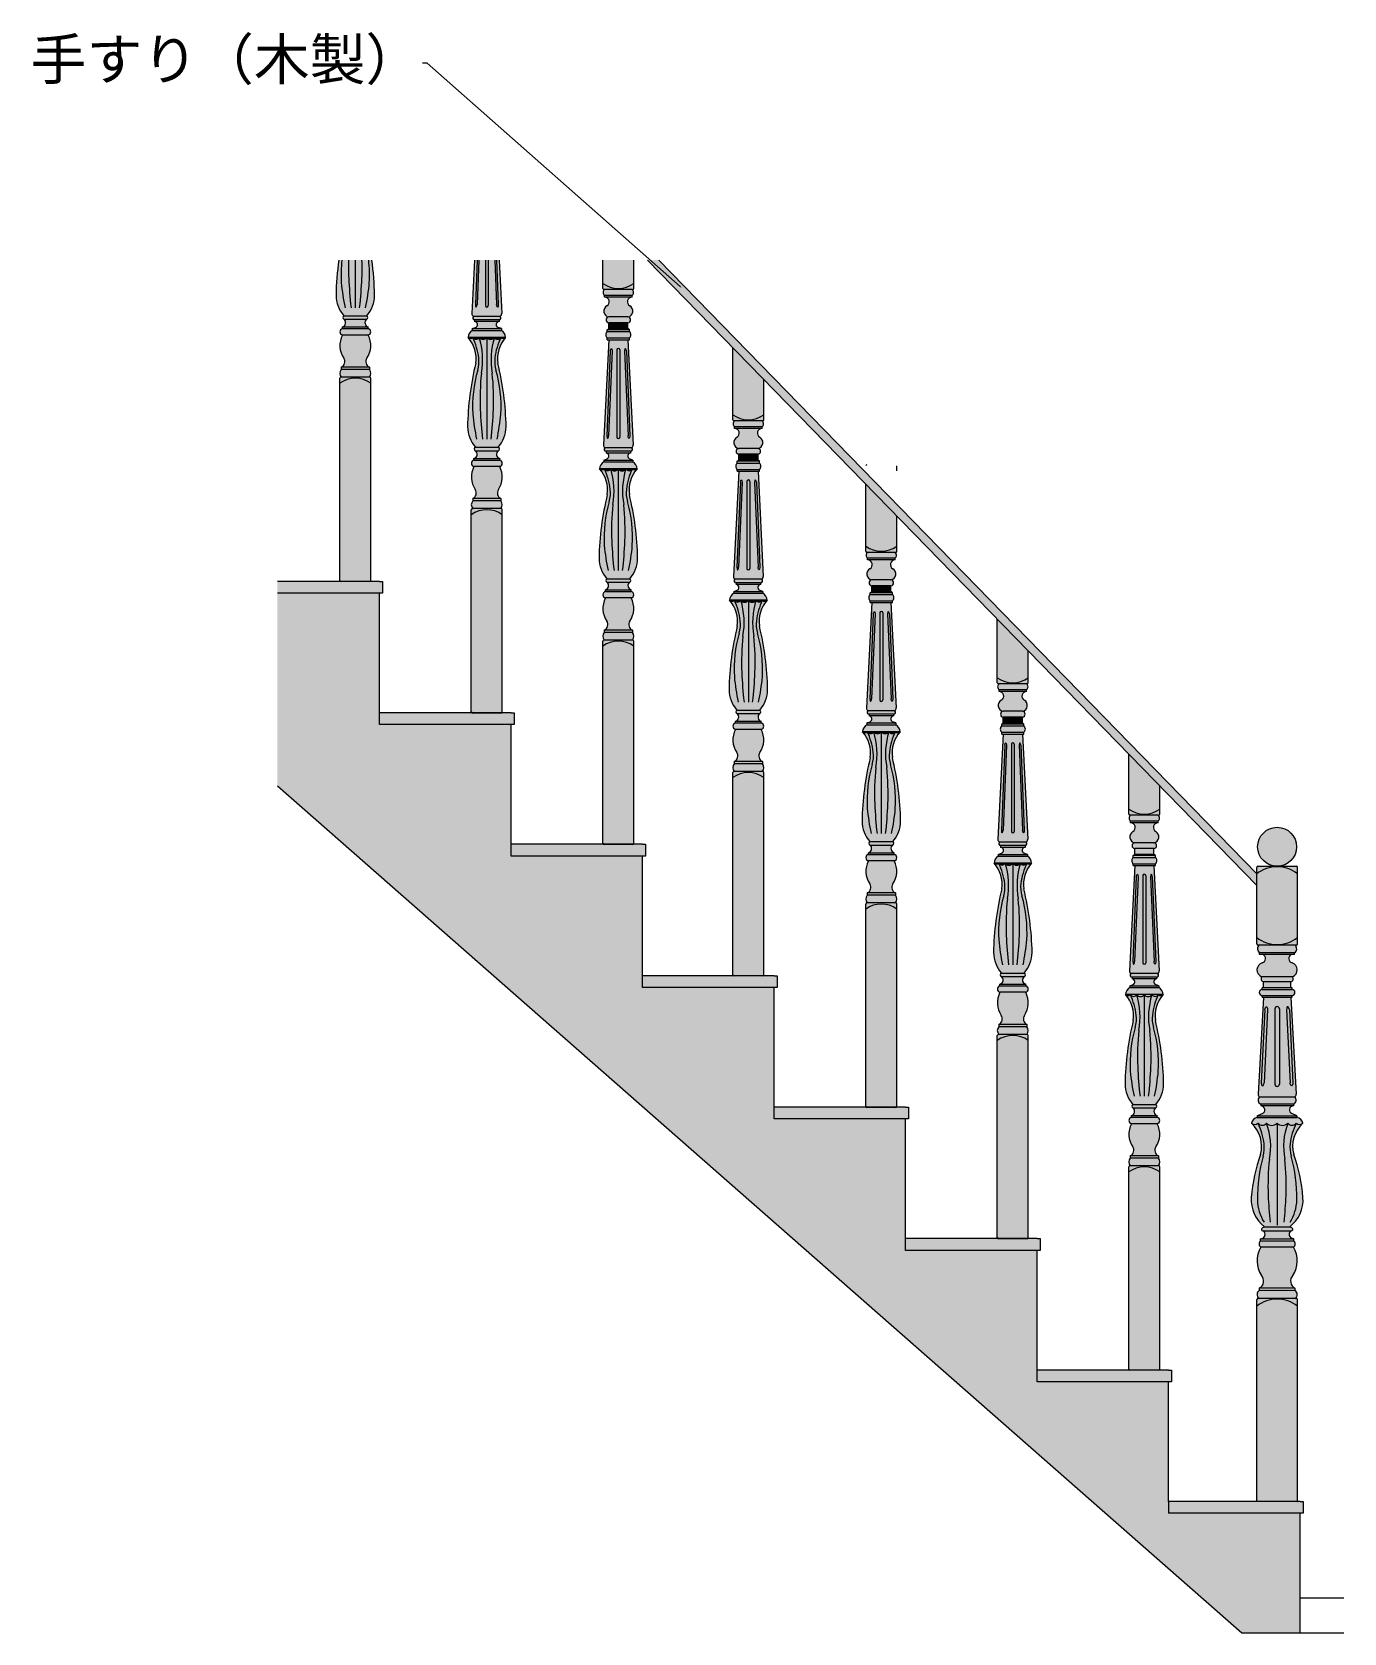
# Model space of a CAD drawing. Header units: millimetres. Extents: x -63086 to 144078, y -129912 to 13382.
# Drawn here: x 16565 to 18810, y -129912 to -127172 of the extents above; entities that cross this region are included whole.
import ezdxf
from ezdxf import colors
from ezdxf.entities.mleader import LeaderData, LeaderLine
from ezdxf.math import Vec2, Vec3

# ---------------------------------------------------------------- set-up
doc = ezdxf.new("R2010")
doc.units = ezdxf.units.MM
doc.layers.add('展開', color=7, linetype='Continuous', lineweight=9)
doc.layers.add('展開建具用', color=250, linetype='Continuous', lineweight=9)
doc.layers.add('文字', color=7, linetype='Continuous')
doc.styles.get("Standard").update_dxf_attribs({"font": 'MS Mincho.ttf'})

msp = doc.modelspace()

# ---------------------------------------------------------------- hatches: boundary and pattern name
at = {"layer": '展開', "ltscale": 10, "true_color": 0xfffefa}
h = msp.add_hatch(color=7, dxfattribs=at)
h.dxf.hatch_style = 1
h.paths.add_polyline_path([(17384.6978, -128562.0211), (17384.6978, -128357.0211), (17159.6978, -128357.0211), (17159.6978, -128337.0211), (17159.6978, -128132.0211), (16984.6978, -128132.0211), (16984.6978, -128462.0211), (18634.6978, -129912.0211), (18734.6978, -129912.0211), (18734.6978, -129707.0211), (18509.6978, -129707.0211), (18509.6978, -129687.0211), (18509.6978, -129482.0211), (18284.6978, -129482.0211), (18284.6978, -129462.0211), (18284.6978, -129257.0211), (18059.6978, -129257.0211), (18059.6978, -129237.0211), (18059.6978, -129032.0211), (17834.6978, -129032.0211), (17834.6978, -129012.0211), (17834.6978, -128807.0211), (17609.6978, -128807.0211), (17609.6978, -128787.0211), (17609.6978, -128582.0211), (17384.6978, -128582.0211)])
at = {"layer": '展開建具用', "ltscale": 10, "true_color": 0xe9a353, "transparency": 33554687}
h = msp.add_hatch(color=33, dxfattribs=at)
h.dxf.hatch_style = 1
edge = h.paths.add_edge_path()
edge.add_line((17356.6338, -127562.0211), (17345.5835, -127562.0211))
edge.add_line((17345.5835, -127562.0211), (17345.5835, -127639.8123))
edge.add_arc((17343.0835, -127639.8123), 2.5, -180, 0, ccw=False)
edge.add_line((17340.5835, -127639.8123), (17340.5835, -127562.0211))
edge.add_line((17340.5835, -127562.0211), (17329.5332, -127562.0211))
edge.add_line((17329.5332, -127562.0211), (17326.4512, -127637.8379))
edge.add_ellipse((17325.0731, -127636.1193), major_axis=(0.4614, 6.1685), ratio=0.251565095, start_angle=105.9322797, end_angle=254.904398, ccw=False)
edge.add_line((17323.4543, -127637.701), (17326.5308, -127562.0211))
edge.add_line((17326.5308, -127562.0211), (17322.1661, -127562.0211))
edge.add_line((17322.1661, -127562.0211), (17317.6122, -127653.4706))
edge.add_arc((17322.6945, -127653.928), 5.1028, 174.857394, 239.2244543)
edge.add_line((17320.0835, -127658.3123), (17366.0835, -127658.3123))
edge.add_arc((17363.4725, -127653.928), 5.1028, 300.7755457, 365.142606)
edge.add_line((17368.5548, -127653.4706), (17364.0009, -127562.0211))
edge.add_line((17364.0009, -127562.0211), (17359.6362, -127562.0211))
edge.add_line((17359.6362, -127562.0211), (17362.7127, -127637.701))
edge.add_ellipse((17361.0939, -127636.1193), major_axis=(-0.4614, 6.1685), ratio=0.251565095, start_angle=105.095602, end_angle=254.0677203, ccw=False)
edge.add_line((17359.7158, -127637.8379), (17356.6338, -127562.0211))
h.paths.add_polyline_path([(17089.8572, -127562.0211, 0.030544715), (17085.0835, -127622.3123, 0.176543359), (17098.5835, -127657.3123), (17137.5835, -127657.3123, 0.176543359), (17151.0835, -127622.3123, 0.030544715), (17146.3098, -127562.0211)])
h.paths.add_polyline_path([(17594.5835, -127562.0211), (17541.5835, -127562.0211), (17541.5835, -127601.7984, 0.321280105), (17594.5835, -127601.7984)])
h = msp.add_hatch(color=33, dxfattribs=at)
h.dxf.hatch_style = 1
edge = h.paths.add_edge_path()
edge.add_line((17329.5332, -127562.0211), (17326.5308, -127562.0211))
edge.add_line((17326.5308, -127562.0211), (17323.4543, -127637.701))
edge.add_ellipse((17325.0731, -127636.1193), major_axis=(0.4614, 6.1685), ratio=0.251565095, start_angle=105.9322797, end_angle=254.904398)
edge.add_line((17326.4512, -127637.8379), (17329.5332, -127562.0211))
h.paths.add_polyline_path([(17345.5835, -127562.0211), (17340.5835, -127562.0211), (17340.5835, -127639.8123, 1), (17345.5835, -127639.8123)])
edge = h.paths.add_edge_path()
edge.add_line((17359.6362, -127562.0211), (17356.6338, -127562.0211))
edge.add_line((17356.6338, -127562.0211), (17359.7158, -127637.8379))
edge.add_ellipse((17361.0939, -127636.1193), major_axis=(-0.4614, 6.1685), ratio=0.251565095, start_angle=105.095602, end_angle=254.0677203)
edge.add_line((17362.7127, -127637.701), (17359.6362, -127562.0211))
at = {"layer": '展開建具用', "ltscale": 10, "true_color": 0xeeb97c, "transparency": 33554687}
h = msp.add_hatch(color=31, dxfattribs=at)
h.dxf.hatch_style = 1
h.paths.add_polyline_path([(17637.3561, -127562.0211), (17617.8818, -127562.0211), (18660.3327, -128632.6084), (18660.3327, -128612.6084)])
at = {"layer": '展開建具用', "ltscale": 10, "true_color": 0xe9a353, "transparency": 33554687}
h = msp.add_hatch(color=33, dxfattribs=at)
h.dxf.hatch_style = 1
h.paths.add_polyline_path([(17594.5835, -127610.3123), (17594.5835, -127601.7984, -0.321280105), (17541.5835, -127601.7984), (17541.5835, -127610.3123, 0.414213562), (17543.5835, -127612.3123), (17544.5835, -127612.3123), (17591.5835, -127612.3123), (17592.5835, -127612.3123, 0.414213562)])
h = msp.add_hatch(color=33, dxfattribs=at)
h.dxf.hatch_style = 1
h.paths.add_polyline_path([(17591.5835, -127612.3123), (17544.5835, -127612.3123, 0.498847435), (17544.5835, -127622.3123), (17591.5835, -127622.3123, 0.498847435)])
h = msp.add_hatch(color=33, dxfattribs=at)
h.dxf.hatch_style = 1
h.paths.add_polyline_path([(17591.5835, -127622.3123), (17544.5835, -127622.3123), (17544.5835, -127625.3123), (17591.5835, -127625.3123)])
h = msp.add_hatch(color=33, dxfattribs=at)
h.dxf.hatch_style = 1
h.paths.add_polyline_path([(17587.5083, -127640.2117, -0.757752034), (17591.5835, -127625.3123), (17544.5835, -127625.3123, -0.757752034), (17548.6587, -127640.2117, 0.719765596), (17551.5835, -127659.3123), (17584.5835, -127659.3123, 0.719765596)])
h = msp.add_hatch(color=33, dxfattribs=at)
h.dxf.hatch_style = 1
h.paths.add_polyline_path([(17137.5835, -127663.3123), (17098.5835, -127663.3123, -0.63293171), (17096.0835, -127676.3123), (17140.0835, -127676.3123, -0.63293171)])
h = msp.add_hatch(color=33, dxfattribs=at)
h.dxf.hatch_style = 1
h.paths.add_polyline_path([(17140.0835, -127676.3123), (17096.0835, -127676.3123), (17096.0835, -127679.3123), (17140.0835, -127679.3123)])
h = msp.add_hatch(color=33, dxfattribs=at)
h.dxf.hatch_style = 1
h.paths.add_polyline_path([(17137.5835, -127657.3123), (17098.5835, -127657.3123, 0.666143593), (17098.5835, -127663.3123), (17137.5835, -127663.3123, 0.666143593)])
h = msp.add_hatch(color=33, dxfattribs=at)
h.dxf.hatch_style = 1
h.paths.add_polyline_path([(17364.0835, -127667.3123), (17322.0835, -127667.3123, -0.81358698), (17323.8614, -127677.2143), (17318.0835, -127679.3123), (17368.0835, -127679.3123), (17362.6359, -127677.3343, -0.842420315)])
h = msp.add_hatch(color=33, dxfattribs=at)
h.dxf.hatch_style = 1
h.paths.add_polyline_path([(17366.0835, -127658.3123), (17320.0835, -127658.3123, 0.707077339), (17322.0835, -127664.3123), (17364.0835, -127664.3123, 0.707077339)])
h = msp.add_hatch(color=33, dxfattribs=at)
h.dxf.hatch_style = 1
h.paths.add_polyline_path([(17364.0835, -127664.3123), (17322.0835, -127664.3123), (17322.0835, -127667.3123), (17364.0835, -127667.3123)])
h = msp.add_hatch(color=33, dxfattribs=at)
h.dxf.hatch_style = 1
h.paths.add_polyline_path([(17584.5835, -127659.3123), (17551.5835, -127659.3123, 0.899460269), (17551.5835, -127669.3123), (17584.5835, -127669.3123, 0.899460269)])
h = msp.add_hatch(color=33, dxfattribs=at)
h.dxf.hatch_style = 1
h.paths.add_polyline_path([(17584.5835, -127669.3123), (17551.5835, -127669.3123), (17551.5835, -127679.3123), (17584.5835, -127679.3123)])
h = msp.add_hatch(color=33, dxfattribs=at)
h.dxf.hatch_style = 1
h.paths.add_polyline_path([(17140.0835, -127679.3123), (17096.0835, -127679.3123, 0.816063986), (17096.0835, -127690.3123), (17140.0835, -127690.3123, 0.816063986)])
h = msp.add_hatch(color=33, dxfattribs=at)
h.dxf.hatch_style = 1
h.paths.add_polyline_path([(17137.8929, -127729.8998, 0.276896538), (17140.0835, -127690.3123), (17096.0835, -127690.3123, 0.276896538), (17098.2741, -127729.8998, -0.457088821), (17094.0835, -127745.3123), (17142.0835, -127745.3123, -0.457088821)])
h = msp.add_hatch(color=33, dxfattribs=at)
h.dxf.hatch_style = 1
h.paths.add_polyline_path([(17355.9674, -127694.3123, -0.522094305), (17343.0835, -127694.3123, -0.522094305), (17330.1996, -127694.3123, -0.554947577), (17318.9747, -127694.3123, -0.447857119), (17311.0835, -127694.3123, -0.219950707), (17324.2167, -127738.3788, 0.055596401), (17310.0835, -127847.3123, 0.176543359), (17323.5835, -127882.3123), (17362.5835, -127882.3123, 0.176543359), (17376.0835, -127847.3123, 0.055596401), (17361.9503, -127738.3788, -0.219950707), (17375.0835, -127694.3123, -0.447857119), (17367.1923, -127694.3123, -0.554947577)])
h = msp.add_hatch(color=33, dxfattribs=at)
h.dxf.hatch_style = 1
h.paths.add_polyline_path([(17368.0835, -127682.3123), (17318.0835, -127682.3123, 0.253138975), (17311.0835, -127694.3123), (17375.0835, -127694.3123, 0.253138975)])
h = msp.add_hatch(color=33, dxfattribs=at)
h.dxf.hatch_style = 1
h.paths.add_polyline_path([(17318.9747, -127694.3123), (17311.0835, -127694.3123, 0.447857119)], flags=17)
h = msp.add_hatch(color=33, dxfattribs=at)
h.dxf.hatch_style = 1
h.paths.add_polyline_path([(17368.0835, -127679.3123), (17318.0835, -127679.3123), (17318.0835, -127682.3123), (17368.0835, -127682.3123)])
h = msp.add_hatch(color=33, dxfattribs=at)
h.dxf.hatch_style = 1
h.paths.add_polyline_path([(17330.1996, -127694.3123), (17318.9747, -127694.3123, 0.554947577)], flags=17)
h = msp.add_hatch(color=33, dxfattribs=at)
h.dxf.hatch_style = 1
h.paths.add_polyline_path([(17343.0835, -127694.3123), (17330.1996, -127694.3123, 0.522094305)], flags=17)
h = msp.add_hatch(color=33, dxfattribs=at)
h.dxf.hatch_style = 1
h.paths.add_polyline_path([(17355.9674, -127694.3123), (17343.0835, -127694.3123, 0.522094305)], flags=17)
h = msp.add_hatch(color=33, dxfattribs=at)
h.dxf.hatch_style = 1
h.paths.add_polyline_path([(17367.1923, -127694.3123), (17355.9674, -127694.3123, 0.554947577)], flags=17)
h = msp.add_hatch(color=33, dxfattribs=at)
h.dxf.hatch_style = 1
h.paths.add_polyline_path([(17375.0835, -127694.3123), (17367.1923, -127694.3123, 0.447857119)], flags=17)
h = msp.add_hatch(color=33, dxfattribs=at)
h.dxf.hatch_style = 1
h.paths.add_polyline_path([(17584.5835, -127698.3123), (17551.5835, -127698.3123), (17542.6122, -127878.4706, 0.288479475), (17545.0835, -127883.3123), (17591.0835, -127883.3123, 0.288479475), (17593.5548, -127878.4706)])
h.paths.add_polyline_path([(17570.5835, -127715.8123), (17570.5835, -127864.8123, -1), (17565.5835, -127864.8123), (17565.5835, -127715.8123, -1)], flags=16)
edge = h.paths.add_edge_path(flags=16)
edge.add_ellipse((17555.4478, -127722.9898), major_axis=(0.7234, 9.623), ratio=0.19097604, start_angle=335.573, end_angle=345.4724509, ccw=False)
edge.add_ellipse((17555.4478, -127722.9898), major_axis=(0.7234, 9.623), ratio=0.19097604, start_angle=325.6735492, end_angle=335.573, ccw=False)
edge.add_ellipse((17555.4478, -127722.9898), major_axis=(0.7234, 9.623), ratio=0.19097604, start_angle=315.7740984, end_angle=325.6735492, ccw=False)
edge.add_ellipse((17555.4478, -127722.9898), major_axis=(0.7234, 9.623), ratio=0.19097604, start_angle=305.8746476, end_angle=315.7740984, ccw=False)
edge.add_line((17557.3609, -127717.4626), (17551.4512, -127862.8379))
edge.add_ellipse((17550.0731, -127861.1193), major_axis=(0.4614, 6.1685), ratio=0.251565095, start_angle=244.9729235, end_angle=254.904398, ccw=False)
edge.add_ellipse((17550.0731, -127861.1193), major_axis=(0.4614, 6.1685), ratio=0.251565095, start_angle=235.0414489, end_angle=244.9729235, ccw=False)
edge.add_ellipse((17550.0731, -127861.1193), major_axis=(0.4614, 6.1685), ratio=0.251565095, start_angle=225.1099744, end_angle=235.0414489, ccw=False)
edge.add_ellipse((17550.0731, -127861.1193), major_axis=(0.4614, 6.1685), ratio=0.251565095, start_angle=215.1784998, end_angle=225.1099744, ccw=False)
edge.add_ellipse((17550.0731, -127861.1193), major_axis=(0.4614, 6.1685), ratio=0.251565095, start_angle=205.2470253, end_angle=215.1784998, ccw=False)
edge.add_ellipse((17550.0731, -127861.1193), major_axis=(0.4614, 6.1685), ratio=0.251565095, start_angle=195.3155507, end_angle=205.2470253, ccw=False)
edge.add_line((17550.0379, -127867.0994), (17549.896, -127867.2777))
edge.add_line((17549.896, -127867.2777), (17549.7593, -127867.2715))
edge.add_ellipse((17550.0731, -127861.1193), major_axis=(0.4614, 6.1685), ratio=0.251565095, start_angle=175.4526016, end_angle=185.3840761, ccw=False)
edge.add_ellipse((17550.0731, -127861.1193), major_axis=(0.4614, 6.1685), ratio=0.251565095, start_angle=165.521127, end_angle=175.4526016)
edge.add_line((17549.4901, -127867.2592), (17549.3534, -127867.2529))
edge.add_line((17549.3534, -127867.2529), (17549.2384, -127867.0629))
edge.add_ellipse((17550.0731, -127861.1193), major_axis=(0.4614, 6.1685), ratio=0.251565095, start_angle=155.5896525, end_angle=165.521127, ccw=False)
edge.add_ellipse((17550.0731, -127861.1193), major_axis=(0.4614, 6.1685), ratio=0.251565095, start_angle=145.6581779, end_angle=155.5896525, ccw=False)
edge.add_ellipse((17550.0731, -127861.1193), major_axis=(0.4614, 6.1685), ratio=0.251565095, start_angle=135.7267034, end_angle=145.6581779, ccw=False)
edge.add_ellipse((17550.0731, -127861.1193), major_axis=(0.4614, 6.1685), ratio=0.251565095, start_angle=125.7952288, end_angle=135.7267034, ccw=False)
edge.add_ellipse((17550.0731, -127861.1193), major_axis=(0.4614, 6.1685), ratio=0.251565095, start_angle=115.8637542, end_angle=125.7952288, ccw=False)
edge.add_ellipse((17550.0731, -127861.1193), major_axis=(0.4614, 6.1685), ratio=0.251565095, start_angle=105.9322797, end_angle=115.8637542, ccw=False)
edge.add_line((17548.4543, -127862.701), (17554.364, -127717.3257))
edge.add_ellipse((17555.4478, -127722.9898), major_axis=(0.7234, 9.623), ratio=0.19097604, start_angle=404.8691558, end_angle=414.7686066, ccw=False)
edge.add_ellipse((17555.4478, -127722.9898), major_axis=(0.7234, 9.623), ratio=0.19097604, start_angle=394.969705, end_angle=404.8691558, ccw=False)
edge.add_ellipse((17555.4478, -127722.9898), major_axis=(0.7234, 9.623), ratio=0.19097604, start_angle=385.0702541, end_angle=394.969705, ccw=False)
edge.add_ellipse((17555.4478, -127722.9898), major_axis=(0.7234, 9.623), ratio=0.19097604, start_angle=375.1708033, end_angle=385.0702541, ccw=False)
edge.add_ellipse((17555.4478, -127722.9898), major_axis=(0.7234, 9.623), ratio=0.19097604, start_angle=365.2713525, end_angle=375.1708033, ccw=False)
edge.add_line((17555.9993, -127713.3949), (17556.1689, -127713.2572))
edge.add_line((17556.1689, -127713.2572), (17556.3171, -127713.4094))
edge.add_ellipse((17555.4478, -127722.9898), major_axis=(0.7234, 9.623), ratio=0.19097604, start_angle=345.4724509, end_angle=355.3719017, ccw=False)
edge = h.paths.add_edge_path(flags=16)
edge.add_ellipse((17580.7192, -127722.9898), major_axis=(-0.7234, 9.623), ratio=0.19097604, start_angle=14.5275491, end_angle=24.427, ccw=False)
edge.add_ellipse((17580.7192, -127722.9898), major_axis=(-0.7234, 9.623), ratio=0.19097604, start_angle=4.6280983, end_angle=14.5275491, ccw=False)
edge.add_line((17579.8499, -127713.4094), (17579.998, -127713.2572))
edge.add_line((17579.998, -127713.2572), (17580.1677, -127713.3949))
edge.add_ellipse((17580.7192, -127722.9898), major_axis=(-0.7234, 9.623), ratio=0.19097604, start_angle=-15.1708033, end_angle=-5.2713525, ccw=False)
edge.add_ellipse((17580.7192, -127722.9898), major_axis=(-0.7234, 9.623), ratio=0.19097604, start_angle=-25.0702541, end_angle=-15.1708033, ccw=False)
edge.add_ellipse((17580.7192, -127722.9898), major_axis=(-0.7234, 9.623), ratio=0.19097604, start_angle=-34.969705, end_angle=-25.0702541, ccw=False)
edge.add_ellipse((17580.7192, -127722.9898), major_axis=(-0.7234, 9.623), ratio=0.19097604, start_angle=-44.8691558, end_angle=-34.969705, ccw=False)
edge.add_ellipse((17580.7192, -127722.9898), major_axis=(-0.7234, 9.623), ratio=0.19097604, start_angle=-54.7686066, end_angle=-44.8691558, ccw=False)
edge.add_line((17581.803, -127717.3257), (17587.7127, -127862.701))
edge.add_ellipse((17586.0939, -127861.1193), major_axis=(-0.4614, 6.1685), ratio=0.251565095, start_angle=244.1362458, end_angle=254.0677203, ccw=False)
edge.add_ellipse((17586.0939, -127861.1193), major_axis=(-0.4614, 6.1685), ratio=0.251565095, start_angle=234.2047712, end_angle=244.1362458, ccw=False)
edge.add_ellipse((17586.0939, -127861.1193), major_axis=(-0.4614, 6.1685), ratio=0.251565095, start_angle=224.2732966, end_angle=234.2047712, ccw=False)
edge.add_ellipse((17586.0939, -127861.1193), major_axis=(-0.4614, 6.1685), ratio=0.251565095, start_angle=214.3418221, end_angle=224.2732966, ccw=False)
edge.add_ellipse((17586.0939, -127861.1193), major_axis=(-0.4614, 6.1685), ratio=0.251565095, start_angle=204.4103475, end_angle=214.3418221, ccw=False)
edge.add_ellipse((17586.0939, -127861.1193), major_axis=(-0.4614, 6.1685), ratio=0.251565095, start_angle=194.478873, end_angle=204.4103475, ccw=False)
edge.add_line((17586.9286, -127867.0629), (17586.8135, -127867.2529))
edge.add_line((17586.8135, -127867.2529), (17586.6769, -127867.2592))
edge.add_ellipse((17586.0939, -127861.1193), major_axis=(-0.4614, 6.1685), ratio=0.251565095, start_angle=174.6159239, end_angle=184.5473984, ccw=False)
edge.add_ellipse((17586.0939, -127861.1193), major_axis=(-0.4614, 6.1685), ratio=0.251565095, start_angle=164.6844493, end_angle=174.6159239)
edge.add_line((17586.4077, -127867.2715), (17586.271, -127867.2777))
edge.add_line((17586.271, -127867.2777), (17586.129, -127867.0994))
edge.add_ellipse((17586.0939, -127861.1193), major_axis=(-0.4614, 6.1685), ratio=0.251565095, start_angle=154.7529747, end_angle=164.6844493, ccw=False)
edge.add_ellipse((17586.0939, -127861.1193), major_axis=(-0.4614, 6.1685), ratio=0.251565095, start_angle=144.8215002, end_angle=154.7529747, ccw=False)
edge.add_ellipse((17586.0939, -127861.1193), major_axis=(-0.4614, 6.1685), ratio=0.251565095, start_angle=134.8900256, end_angle=144.8215002, ccw=False)
edge.add_ellipse((17586.0939, -127861.1193), major_axis=(-0.4614, 6.1685), ratio=0.251565095, start_angle=124.9585511, end_angle=134.8900256, ccw=False)
edge.add_ellipse((17586.0939, -127861.1193), major_axis=(-0.4614, 6.1685), ratio=0.251565095, start_angle=115.0270765, end_angle=124.9585511, ccw=False)
edge.add_ellipse((17586.0939, -127861.1193), major_axis=(-0.4614, 6.1685), ratio=0.251565095, start_angle=105.095602, end_angle=115.0270765, ccw=False)
edge.add_line((17584.7158, -127862.8379), (17578.8061, -127717.4626))
edge.add_ellipse((17580.7192, -127722.9898), major_axis=(-0.7234, 9.623), ratio=0.19097604, start_angle=44.2259016, end_angle=54.1253524, ccw=False)
edge.add_ellipse((17580.7192, -127722.9898), major_axis=(-0.7234, 9.623), ratio=0.19097604, start_angle=34.3264508, end_angle=44.2259016, ccw=False)
edge.add_ellipse((17580.7192, -127722.9898), major_axis=(-0.7234, 9.623), ratio=0.19097604, start_angle=24.427, end_angle=34.3264508, ccw=False)
h = msp.add_hatch(color=33, dxfattribs=at)
h.dxf.hatch_style = 1
h.paths.add_polyline_path([(17587.0835, -127684.3123), (17549.0835, -127684.3123, 0.453113965), (17549.0835, -127695.3123), (17587.0835, -127695.3123, 0.453113965)])
h = msp.add_hatch(color=33, dxfattribs=at)
h.dxf.hatch_style = 1
h.paths.add_polyline_path([(17584.5835, -127679.3123), (17551.5835, -127679.3123), (17549.0835, -127681.3123), (17587.0835, -127681.3123)])
h = msp.add_hatch(color=33, dxfattribs=at)
h.dxf.hatch_style = 1
h.paths.add_polyline_path([(17587.0835, -127681.3123), (17549.0835, -127681.3123), (17549.0835, -127684.3123), (17587.0835, -127684.3123)])
h = msp.add_hatch(color=33, dxfattribs=at)
h.dxf.hatch_style = 1
h.paths.add_polyline_path([(17587.0835, -127695.3123), (17549.0835, -127695.3123), (17549.0835, -127698.3123), (17584.5835, -127698.3123), (17587.0835, -127698.3123)])
h = msp.add_hatch(color=33, dxfattribs=at)
h.dxf.hatch_style = 1
edge = h.paths.add_edge_path()
edge.add_ellipse((17555.4478, -127722.9898), major_axis=(0.7234, 9.623), ratio=0.19097604, start_angle=305.8746476, end_angle=414.7686066)
edge.add_line((17554.364, -127717.3257), (17548.4543, -127862.701))
edge.add_ellipse((17550.0731, -127861.1193), major_axis=(0.4614, 6.1685), ratio=0.251565095, start_angle=105.9322797, end_angle=254.904398)
edge.add_line((17551.4512, -127862.8379), (17557.3609, -127717.4626))
h = msp.add_hatch(color=33, dxfattribs=at)
h.dxf.hatch_style = 1
h.paths.add_polyline_path([(17570.5835, -127715.8123, 1), (17565.5835, -127715.8123), (17565.5835, -127864.8123, 1), (17570.5835, -127864.8123)])
h = msp.add_hatch(color=33, dxfattribs=at)
h.dxf.hatch_style = 1
edge = h.paths.add_edge_path()
edge.add_ellipse((17580.7192, -127722.9898), major_axis=(-0.7234, 9.623), ratio=0.19097604, start_angle=-54.7686066, end_angle=54.1253524)
edge.add_line((17578.8061, -127717.4626), (17584.7158, -127862.8379))
edge.add_ellipse((17586.0939, -127861.1193), major_axis=(-0.4614, 6.1685), ratio=0.251565095, start_angle=105.095602, end_angle=254.0677203)
edge.add_line((17587.7127, -127862.701), (17581.803, -127717.3257))
h = msp.add_hatch(color=33, dxfattribs=at)
h.dxf.hatch_style = 1
h.paths.add_polyline_path([(17817.0835, -127766.5994), (17764.0835, -127712.1689), (17764.0835, -127826.7984, 0.321280105), (17817.0835, -127826.7984)])
h = msp.add_hatch(color=33, dxfattribs=at)
h.dxf.hatch_style = 1
h.paths.add_polyline_path([(17142.0835, -127749.3123), (17094.0835, -127749.3123, 0.386418722), (17094.0835, -127762.3123), (17142.0835, -127762.3123, 0.386418722)])
h = msp.add_hatch(color=33, dxfattribs=at)
h.dxf.hatch_style = 1
h.paths.add_polyline_path([(17142.0835, -127745.3123), (17094.0835, -127745.3123), (17094.0835, -127749.3123), (17142.0835, -127749.3123)])
h = msp.add_hatch(color=33, dxfattribs=at)
h.dxf.hatch_style = 1
h.paths.add_polyline_path([(17144.5835, -127772.8262), (17144.5835, -127764.3123, 0.414213562), (17142.5835, -127762.3123), (17093.5835, -127762.3123, 0.414213562), (17091.5835, -127764.3123), (17091.5835, -127772.8262, -0.321280105)])
h = msp.add_hatch(color=33, dxfattribs=at)
h.dxf.hatch_style = 1
h.paths.add_polyline_path([(17144.5835, -127772.8262, 0.321280105), (17091.5835, -127772.8262), (17091.5835, -128110.3123, 0.261846689), (17092.5443, -128112.0211), (17143.6227, -128112.0211, 0.261846689), (17144.5835, -128110.3123)])
h = msp.add_hatch(color=33, dxfattribs=at)
h.dxf.hatch_style = 1
h.paths.add_polyline_path([(17817.0835, -127826.7984, -0.321280105), (17764.0835, -127826.7984), (17764.0835, -127835.3123, 0.414213562), (17766.0835, -127837.3123), (17815.0835, -127837.3123, 0.414213562), (17817.0835, -127835.3123)])
h = msp.add_hatch(color=33, dxfattribs=at)
h.dxf.hatch_style = 1
h.paths.add_polyline_path([(17814.0835, -127837.3123), (17767.0835, -127837.3123, 0.498847435), (17767.0835, -127847.3123), (17814.0835, -127847.3123, 0.498847435)])
h = msp.add_hatch(color=33, dxfattribs=at)
h.dxf.hatch_style = 1
h.paths.add_polyline_path([(17814.0835, -127850.3123), (17767.0835, -127850.3123, -0.757752034), (17771.1587, -127865.2117, 0.719765596), (17774.0835, -127884.3123), (17807.0835, -127884.3123, 0.719765596), (17810.0083, -127865.2117, -0.757752034)])
h = msp.add_hatch(color=33, dxfattribs=at)
h.dxf.hatch_style = 1
h.paths.add_polyline_path([(17814.0835, -127847.3123), (17767.0835, -127847.3123), (17767.0835, -127850.3123), (17814.0835, -127850.3123)])
h = msp.add_hatch(color=33, dxfattribs=at)
h.dxf.hatch_style = 1
h.paths.add_polyline_path([(17362.5835, -127888.3123), (17323.5835, -127888.3123, -0.63293171), (17321.0835, -127901.3123), (17365.0835, -127901.3123, -0.63293171)])
h = msp.add_hatch(color=33, dxfattribs=at)
h.dxf.hatch_style = 1
h.paths.add_polyline_path([(17362.5835, -127882.3123), (17323.5835, -127882.3123, 0.666143593), (17323.5835, -127888.3123), (17362.5835, -127888.3123, 0.666143593)])
h = msp.add_hatch(color=33, dxfattribs=at)
h.dxf.hatch_style = 1
h.paths.add_polyline_path([(17589.0835, -127892.3123), (17547.0835, -127892.3123, -0.81358698), (17548.8614, -127902.2143), (17543.0835, -127904.3123), (17593.0835, -127904.3123), (17587.3056, -127902.2143, -0.81358698)])
h = msp.add_hatch(color=33, dxfattribs=at)
h.dxf.hatch_style = 1
h.paths.add_polyline_path([(17591.0835, -127883.3123), (17545.0835, -127883.3123, 0.707077339), (17547.0835, -127889.3123), (17589.0835, -127889.3123, 0.707077339)])
h = msp.add_hatch(color=33, dxfattribs=at)
h.dxf.hatch_style = 1
h.paths.add_polyline_path([(17589.0835, -127889.3123), (17547.0835, -127889.3123), (17547.0835, -127892.3123), (17589.0835, -127892.3123)])
h = msp.add_hatch(color=33, dxfattribs=at)
h.dxf.hatch_style = 1
h.paths.add_polyline_path([(17807.0835, -127884.3123), (17774.0835, -127884.3123, 0.899460269), (17774.0835, -127894.3123), (17807.0835, -127894.3123, 0.899460269)])
h = msp.add_hatch(color=33, dxfattribs=at)
h.dxf.hatch_style = 1
h.paths.add_polyline_path([(17807.0835, -127894.3123), (17774.0835, -127894.3123), (17774.0835, -127904.3123), (17807.0835, -127904.3123)])
h = msp.add_hatch(color=33, dxfattribs=at)
h.dxf.hatch_style = 1
h.paths.add_polyline_path([(17365.0835, -127904.3123), (17321.0835, -127904.3123, 0.816063986), (17321.0835, -127915.3123), (17365.0835, -127915.3123, 0.816063986)])
h = msp.add_hatch(color=33, dxfattribs=at)
h.dxf.hatch_style = 1
h.paths.add_polyline_path([(17365.0835, -127915.3123), (17321.0835, -127915.3123, 0.276485728), (17323.2411, -127954.851, -0.45877347), (17319.0835, -127970.3123), (17367.0835, -127970.3123, -0.45877347), (17362.9259, -127954.851, 0.276485728)])
h = msp.add_hatch(color=33, dxfattribs=at)
h.dxf.hatch_style = 1
h.paths.add_polyline_path([(17365.0835, -127901.3123), (17321.0835, -127901.3123), (17321.0835, -127904.3123), (17365.0835, -127904.3123)])
h = msp.add_hatch(color=33, dxfattribs=at)
h.dxf.hatch_style = 1
h.paths.add_polyline_path([(17592.1923, -127919.3123, -0.554947577), (17580.9674, -127919.3123, -0.522094305), (17568.0835, -127919.3123, -0.522094305), (17555.1996, -127919.3123, -0.554947577), (17543.9747, -127919.3123, -0.447857119), (17536.0835, -127919.3123, -0.219950707), (17549.2167, -127963.3788, 0.055596401), (17535.0835, -128072.3123, 0.176543359), (17548.5835, -128107.3123), (17587.5835, -128107.3123, 0.176543359), (17601.0835, -128072.3123, 0.055596401), (17586.9503, -127963.3788, -0.219950707), (17600.0835, -127919.3123, -0.447857119)])
h = msp.add_hatch(color=33, dxfattribs=at)
h.dxf.hatch_style = 1
h.paths.add_polyline_path([(17593.0835, -127907.3123), (17543.0835, -127907.3123, 0.253138975), (17536.0835, -127919.3123), (17543.9747, -127919.3123), (17555.1996, -127919.3123), (17568.0835, -127919.3123), (17580.9674, -127919.3123), (17592.1923, -127919.3123), (17600.0835, -127919.3123, 0.253138975)])
h = msp.add_hatch(color=33, dxfattribs=at)
h.dxf.hatch_style = 1
h.paths.add_polyline_path([(17543.9747, -127919.3123), (17536.0835, -127919.3123, 0.447857119)], flags=17)
h = msp.add_hatch(color=33, dxfattribs=at)
h.dxf.hatch_style = 1
h.paths.add_polyline_path([(17593.0835, -127904.3123), (17543.0835, -127904.3123), (17543.0835, -127907.3123), (17593.0835, -127907.3123)])
h = msp.add_hatch(color=33, dxfattribs=at)
h.dxf.hatch_style = 1
h.paths.add_polyline_path([(17555.1996, -127919.3123), (17543.9747, -127919.3123, 0.554947577)], flags=17)
h = msp.add_hatch(color=33, dxfattribs=at)
h.dxf.hatch_style = 1
h.paths.add_polyline_path([(17568.0835, -127919.3123), (17555.1996, -127919.3123, 0.522094305)], flags=17)
h = msp.add_hatch(color=33, dxfattribs=at)
h.dxf.hatch_style = 1
h.paths.add_polyline_path([(17580.9674, -127919.3123), (17568.0835, -127919.3123, 0.522094305)], flags=17)
h = msp.add_hatch(color=33, dxfattribs=at)
h.dxf.hatch_style = 1
h.paths.add_polyline_path([(17592.1923, -127919.3123), (17580.9674, -127919.3123, 0.554947577)], flags=17)
h = msp.add_hatch(color=33, dxfattribs=at)
h.dxf.hatch_style = 1
h.paths.add_polyline_path([(17600.0835, -127919.3123), (17592.1923, -127919.3123, 0.447857119)], flags=17)
h = msp.add_hatch(color=33, dxfattribs=at)
h.dxf.hatch_style = 1
h.paths.add_polyline_path([(17807.0835, -127923.3123), (17774.0835, -127923.3123), (17765.1122, -128103.4706, 0.288479475), (17767.5835, -128108.3123), (17813.5835, -128108.3123, 0.288479475), (17816.0548, -128103.4706)])
edge = h.paths.add_edge_path(flags=16)
edge.add_ellipse((17808.5939, -128086.1193), major_axis=(-0.4614, 6.1685), ratio=0.251565095, start_angle=105.095602, end_angle=254.0677203, ccw=False)
edge.add_line((17807.2158, -128087.8379), (17801.3061, -127942.4626))
edge.add_ellipse((17803.2192, -127947.9898), major_axis=(-0.7234, 9.623), ratio=0.19097604, start_angle=-54.7686066, end_angle=54.1253524, ccw=False)
edge.add_line((17804.303, -127942.3257), (17810.2127, -128087.701))
h.paths.add_polyline_path([(17788.0835, -128089.8123), (17788.0835, -127940.8123, -1), (17793.0835, -127940.8123), (17793.0835, -128089.8123, -1)], flags=16)
edge = h.paths.add_edge_path(flags=16)
edge.add_ellipse((17772.5731, -128086.1193), major_axis=(0.4614, 6.1685), ratio=0.251565095, start_angle=105.9322797, end_angle=254.904398, ccw=False)
edge.add_line((17770.9543, -128087.701), (17776.864, -127942.3257))
edge.add_ellipse((17777.9478, -127947.9898), major_axis=(0.7234, 9.623), ratio=0.19097604, start_angle=305.8746476, end_angle=414.7686066, ccw=False)
edge.add_line((17779.8609, -127942.4626), (17773.9512, -128087.8379))
h = msp.add_hatch(color=33, dxfattribs=at)
h.dxf.hatch_style = 1
h.paths.add_polyline_path([(17809.5835, -127909.3123), (17771.5835, -127909.3123, 0.453113965), (17771.5835, -127920.3123), (17809.5835, -127920.3123, 0.453113965)])
h = msp.add_hatch(color=33, dxfattribs=at)
h.dxf.hatch_style = 1
h.paths.add_polyline_path([(17807.0835, -127904.3123), (17774.0835, -127904.3123), (17771.5835, -127906.3123), (17809.5835, -127906.3123)])
h = msp.add_hatch(color=33, dxfattribs=at)
h.dxf.hatch_style = 1
h.paths.add_polyline_path([(17809.5835, -127906.3123), (17771.5835, -127906.3123), (17771.5835, -127909.3123), (17809.5835, -127909.3123)])
h = msp.add_hatch(color=33, dxfattribs=at)
h.dxf.hatch_style = 1
h.paths.add_polyline_path([(17809.5835, -127920.3123), (17771.5835, -127920.3123), (17771.5835, -127923.3123), (17809.5835, -127923.3123)])
h = msp.add_hatch(color=33, dxfattribs=at)
h.dxf.hatch_style = 1
edge = h.paths.add_edge_path()
edge.add_ellipse((17777.9478, -127947.9898), major_axis=(0.7234, 9.623), ratio=0.19097604, start_angle=305.8746476, end_angle=414.7686066)
edge.add_line((17776.864, -127942.3257), (17770.9543, -128087.701))
edge.add_ellipse((17772.5731, -128086.1193), major_axis=(0.4614, 6.1685), ratio=0.251565095, start_angle=105.9322797, end_angle=254.904398)
edge.add_line((17773.9512, -128087.8379), (17779.8609, -127942.4626))
h = msp.add_hatch(color=33, dxfattribs=at)
h.dxf.hatch_style = 1
h.paths.add_polyline_path([(17793.0835, -127940.8123, 1), (17788.0835, -127940.8123), (17788.0835, -128089.8123, 1), (17793.0835, -128089.8123)])
h = msp.add_hatch(color=33, dxfattribs=at)
h.dxf.hatch_style = 1
edge = h.paths.add_edge_path()
edge.add_ellipse((17803.2192, -127947.9898), major_axis=(-0.7234, 9.623), ratio=0.19097604, start_angle=-54.7686066, end_angle=54.1253524)
edge.add_line((17801.3061, -127942.4626), (17807.2158, -128087.8379))
edge.add_ellipse((17808.5939, -128086.1193), major_axis=(-0.4614, 6.1685), ratio=0.251565095, start_angle=105.095602, end_angle=254.0677203)
edge.add_line((17810.2127, -128087.701), (17804.303, -127942.3257))
h = msp.add_hatch(color=33, dxfattribs=at)
h.dxf.hatch_style = 1
h.paths.add_polyline_path([(18044.5835, -128000.2397), (17991.5835, -127945.8092), (17991.5835, -128051.7984, 0.321280105), (18044.5835, -128051.7984)])
h = msp.add_hatch(color=33, dxfattribs=at)
h.dxf.hatch_style = 1
h.paths.add_polyline_path([(17367.0835, -127974.3123), (17319.0835, -127974.3123, 0.386418722), (17319.0835, -127987.3123), (17367.0835, -127987.3123, 0.386418722)])
h = msp.add_hatch(color=33, dxfattribs=at)
h.dxf.hatch_style = 1
h.paths.add_polyline_path([(17367.0835, -127970.3123), (17319.0835, -127970.3123), (17319.0835, -127974.3123), (17367.0835, -127974.3123)])
h = msp.add_hatch(color=33, dxfattribs=at)
h.dxf.hatch_style = 1
h.paths.add_polyline_path([(17369.5835, -127997.8262), (17369.5835, -127989.3123, 0.414213562), (17367.5835, -127987.3123), (17367.0835, -127987.3123), (17319.0835, -127987.3123), (17318.5835, -127987.3123, 0.414213562), (17316.5835, -127989.3123), (17316.5835, -127997.8262, -0.321280105)])
h = msp.add_hatch(color=33, dxfattribs=at)
h.dxf.hatch_style = 1
h.paths.add_polyline_path([(17369.5835, -127997.8262, 0.321280105), (17316.5835, -127997.8262), (17316.5835, -128335.3123, 0.261846689), (17317.5443, -128337.0211), (17368.6227, -128337.0211, 0.261846689), (17369.5835, -128335.3123)])
h = msp.add_hatch(color=33, dxfattribs=at)
h.dxf.hatch_style = 1
h.paths.add_polyline_path([(17991.5835, -128051.7984), (17991.5835, -128060.3123, 0.414213562), (17993.5835, -128062.3123), (18042.5835, -128062.3123, 0.414213562), (18044.5835, -128060.3123), (18044.5835, -128051.7984, -0.321280105)])
h = msp.add_hatch(color=33, dxfattribs=at)
h.dxf.hatch_style = 1
h.paths.add_polyline_path([(18041.5835, -128062.3123), (17994.5835, -128062.3123, 0.498847435), (17994.5835, -128072.3123), (18041.5835, -128072.3123, 0.498847435)])
h = msp.add_hatch(color=33, dxfattribs=at)
h.dxf.hatch_style = 1
h.paths.add_polyline_path([(18037.5083, -128090.2117, -0.757752034), (18041.5835, -128075.3123), (17994.5835, -128075.3123, -0.757752034), (17998.6587, -128090.2117, 0.719765596), (18001.5835, -128109.3123), (18034.5835, -128109.3123, 0.719765596)])
h = msp.add_hatch(color=33, dxfattribs=at)
h.dxf.hatch_style = 1
h.paths.add_polyline_path([(18041.5835, -128072.3123), (17994.5835, -128072.3123), (17994.5835, -128075.3123), (18041.5835, -128075.3123)])
h = msp.add_hatch(color=33, dxfattribs=at)
h.dxf.hatch_style = 1
h.paths.add_polyline_path([(17839.6978, -128787.0211), (17834.6978, -128787.0211), (17816.1227, -128787.0211, -0.137458105), (17815.0835, -128787.3123), (17766.0835, -128787.3123, -0.137458105), (17765.0443, -128787.0211), (17609.6978, -128787.0211), (17609.6978, -128807.0211), (17839.6978, -128807.0211)])
h.paths.add_polyline_path([(18064.6978, -129012.0211), (18059.6978, -129012.0211), (18043.6227, -129012.0211, -0.137458105), (18042.5835, -129012.3123), (17993.5835, -129012.3123, -0.137458105), (17992.5443, -129012.0211), (17834.6978, -129012.0211), (17834.6978, -129032.0211), (18064.6978, -129032.0211)])
h.paths.add_polyline_path([(17614.6978, -128562.0211), (17609.6978, -128562.0211), (17593.6227, -128562.0211, -0.137458105), (17592.5835, -128562.3123), (17543.5835, -128562.3123, -0.137458105), (17542.5443, -128562.0211), (17384.6978, -128562.0211), (17384.6978, -128582.0211), (17614.6978, -128582.0211)])
h.paths.add_polyline_path([(17164.6978, -128112.0211), (17159.6978, -128112.0211), (17143.6227, -128112.0211, -0.137458105), (17142.5835, -128112.3123), (17093.5835, -128112.3123, -0.137458105), (17092.5443, -128112.0211), (16984.6978, -128112.0211), (16984.6978, -128132.0211), (17164.6978, -128132.0211)])
h = msp.add_hatch(color=33, dxfattribs=at)
h.dxf.hatch_style = 1
h.paths.add_polyline_path([(17164.6978, -128112.0211), (17159.6978, -128112.0211), (17143.6227, -128112.0211, -0.137458105), (17142.5835, -128112.3123), (17093.5835, -128112.3123, -0.137458105), (17092.5443, -128112.0211), (16984.6978, -128112.0211), (16984.6978, -128132.0211), (17164.6978, -128132.0211)])
h.paths.add_polyline_path([(17389.6978, -128337.0211), (17384.6978, -128337.0211), (17368.6227, -128337.0211, -0.137458105), (17367.5835, -128337.3123), (17318.5835, -128337.3123, -0.137458105), (17317.5443, -128337.0211), (17159.6978, -128337.0211), (17159.6978, -128357.0211), (17389.6978, -128357.0211)])
h.paths.add_polyline_path([(17614.6978, -128562.0211), (17609.6978, -128562.0211), (17593.6227, -128562.0211, -0.137458105), (17592.5835, -128562.3123), (17543.5835, -128562.3123, -0.137458105), (17542.5443, -128562.0211), (17384.6978, -128562.0211), (17384.6978, -128582.0211), (17614.6978, -128582.0211)])
h.paths.add_polyline_path([(18064.6978, -129012.0211), (18059.6978, -129012.0211), (18043.6227, -129012.0211, -0.137458105), (18042.5835, -129012.3123), (17993.5835, -129012.3123, -0.137458105), (17992.5443, -129012.0211), (17834.6978, -129012.0211), (17834.6978, -129032.0211), (18064.6978, -129032.0211)])
h.paths.add_polyline_path([(18289.6978, -129237.0211), (18284.6978, -129237.0211), (18268.6227, -129237.0211, -0.137458105), (18267.5835, -129237.3123), (18218.5835, -129237.3123, -0.137458105), (18217.5443, -129237.0211), (18059.6978, -129237.0211), (18059.6978, -129257.0211), (18289.6978, -129257.0211)])
h.paths.add_polyline_path([(18514.6978, -129462.0211), (18509.6978, -129462.0211), (18493.6227, -129462.0211, -0.137458105), (18492.5835, -129462.3123), (18443.5835, -129462.3123, -0.137458105), (18442.5443, -129462.0211), (18284.6978, -129462.0211), (18284.6978, -129482.0211), (18514.6978, -129482.0211)])
h.paths.add_polyline_path([(18739.6978, -129687.0211), (18734.6978, -129687.0211), (18509.6978, -129687.0211), (18509.6978, -129707.0211), (18739.6978, -129707.0211)])
at = {"layer": '展開建具用', "ltscale": 10, "true_color": 0x9c5e31, "transparency": 33554687}
h = msp.add_hatch(dxfattribs=at)
h.set_pattern_fill('AR-RROOF', color=25, scale=0.46)
h.set_pattern_definition([(0, (-4116.443, -46691.17), (25.7048, 11.684), [175.26, -23.368, 58.42, -11.684]), (0, (-4100.903, -46685.328), (-11.684, 15.53972), [35.052, -3.85572, 70.104, -8.763]), (0, (-4110.601, -46681.2386), (60.7568, 7.82828), [93.472, -16.3576, 46.736, -11.684])])
h.paths.add_polyline_path([(17164.6978, -128112.0211), (17159.6978, -128112.0211), (17143.6227, -128112.0211, -0.137458105), (17142.5835, -128112.3123), (17093.5835, -128112.3123, -0.137458105), (17092.5443, -128112.0211), (16984.6978, -128112.0211), (16984.6978, -128132.0211), (17164.6978, -128132.0211)])
h.paths.add_polyline_path([(17389.6978, -128337.0211), (17384.6978, -128337.0211), (17368.6227, -128337.0211, -0.137458105), (17367.5835, -128337.3123), (17318.5835, -128337.3123, -0.137458105), (17317.5443, -128337.0211), (17159.6978, -128337.0211), (17159.6978, -128357.0211), (17389.6978, -128357.0211)])
h.paths.add_polyline_path([(17614.6978, -128562.0211), (17609.6978, -128562.0211), (17593.6227, -128562.0211, -0.137458105), (17592.5835, -128562.3123), (17543.5835, -128562.3123, -0.137458105), (17542.5443, -128562.0211), (17384.6978, -128562.0211), (17384.6978, -128582.0211), (17614.6978, -128582.0211)])
h.paths.add_polyline_path([(17839.6978, -128787.0211), (17834.6978, -128787.0211), (17816.1227, -128787.0211, -0.137458105), (17815.0835, -128787.3123), (17766.0835, -128787.3123, -0.137458105), (17765.0443, -128787.0211), (17609.6978, -128787.0211), (17609.6978, -128807.0211), (17839.6978, -128807.0211)])
h.paths.add_polyline_path([(18064.6978, -129012.0211), (18059.6978, -129012.0211), (18043.6227, -129012.0211, -0.137458105), (18042.5835, -129012.3123), (17993.5835, -129012.3123, -0.137458105), (17992.5443, -129012.0211), (17834.6978, -129012.0211), (17834.6978, -129032.0211), (18064.6978, -129032.0211)])
h.paths.add_polyline_path([(18289.6978, -129237.0211), (18284.6978, -129237.0211), (18268.6227, -129237.0211, -0.137458105), (18267.5835, -129237.3123), (18218.5835, -129237.3123, -0.137458105), (18217.5443, -129237.0211), (18059.6978, -129237.0211), (18059.6978, -129257.0211), (18289.6978, -129257.0211)])
h.paths.add_polyline_path([(18514.6978, -129462.0211), (18509.6978, -129462.0211), (18493.6227, -129462.0211, -0.137458105), (18492.5835, -129462.3123), (18443.5835, -129462.3123, -0.137458105), (18442.5443, -129462.0211), (18284.6978, -129462.0211), (18284.6978, -129482.0211), (18514.6978, -129482.0211)])
h.paths.add_polyline_path([(18739.6978, -129687.0211), (18734.6978, -129687.0211), (18509.6978, -129687.0211), (18509.6978, -129707.0211), (18739.6978, -129707.0211)])
at = {"layer": '展開建具用', "ltscale": 10, "true_color": 0xe9a353, "transparency": 33554687}
h = msp.add_hatch(color=33, dxfattribs=at)
h.dxf.hatch_style = 1
h.paths.add_polyline_path([(17587.5835, -128113.3123), (17548.5835, -128113.3123, -0.63293171), (17546.0835, -128126.3123), (17590.0835, -128126.3123, -0.63293171)])
h = msp.add_hatch(color=33, dxfattribs=at)
h.dxf.hatch_style = 1
h.paths.add_polyline_path([(17587.5835, -128107.3123), (17548.5835, -128107.3123, 0.666143593), (17548.5835, -128113.3123), (17587.5835, -128113.3123, 0.666143593)])
h = msp.add_hatch(color=33, dxfattribs=at)
h.dxf.hatch_style = 1
h.paths.add_polyline_path([(17813.5835, -128108.3123), (17767.5835, -128108.3123, 0.707077339), (17769.5835, -128114.3123), (17811.5835, -128114.3123, 0.707077339)])
h = msp.add_hatch(color=33, dxfattribs=at)
h.dxf.hatch_style = 1
h.paths.add_polyline_path([(17811.5835, -128114.3123), (17769.5835, -128114.3123), (17769.5835, -128117.3123), (17811.5835, -128117.3123)])
h = msp.add_hatch(color=33, dxfattribs=at)
h.dxf.hatch_style = 1
h.paths.add_polyline_path([(18034.5835, -128109.3123), (18001.5835, -128109.3123, 0.899460269), (18001.5835, -128119.3123), (18034.5835, -128119.3123, 0.899460269)])
h = msp.add_hatch(color=33, dxfattribs=at)
h.dxf.hatch_style = 1
h.paths.add_polyline_path([(17590.0835, -128129.3123), (17546.0835, -128129.3123, 0.816063986), (17546.0835, -128140.3123), (17590.0835, -128140.3123, 0.816063986)])
h = msp.add_hatch(color=33, dxfattribs=at)
h.dxf.hatch_style = 1
h.paths.add_polyline_path([(17590.0835, -128140.3123), (17546.0835, -128140.3123, 0.276485728), (17548.2411, -128179.851, -0.45877347), (17544.0835, -128195.3123), (17592.0835, -128195.3123, -0.45877347), (17587.9259, -128179.851, 0.276485728)])
h = msp.add_hatch(color=33, dxfattribs=at)
h.dxf.hatch_style = 1
h.paths.add_polyline_path([(17590.0835, -128126.3123), (17546.0835, -128126.3123), (17546.0835, -128129.3123), (17590.0835, -128129.3123)])
h = msp.add_hatch(color=33, dxfattribs=at)
h.dxf.hatch_style = 1
h.paths.add_polyline_path([(17803.4674, -128144.3123, -0.522094305), (17790.5835, -128144.3123, -0.522094305), (17777.6996, -128144.3123, -0.554947577), (17766.4747, -128144.3123, -0.447857119), (17758.5835, -128144.3123, -0.219950707), (17771.7167, -128188.3788, 0.055596401), (17757.5835, -128297.3123, 0.176543359), (17771.0835, -128332.3123), (17810.0835, -128332.3123, 0.176543359), (17823.5835, -128297.3123, 0.055596401), (17809.4503, -128188.3788, -0.219950707), (17822.5835, -128144.3123, -0.447857119), (17814.6923, -128144.3123, -0.554947577)])
h = msp.add_hatch(color=33, dxfattribs=at)
h.dxf.hatch_style = 1
h.paths.add_polyline_path([(17815.5835, -128132.3123), (17765.5835, -128132.3123, 0.253138975), (17758.5835, -128144.3123), (17822.5835, -128144.3123, 0.253138975)])
h = msp.add_hatch(color=33, dxfattribs=at)
h.dxf.hatch_style = 1
h.paths.add_polyline_path([(17766.4747, -128144.3123), (17758.5835, -128144.3123, 0.447857119)], flags=17)
h = msp.add_hatch(color=33, dxfattribs=at)
h.dxf.hatch_style = 1
h.paths.add_polyline_path([(17811.5835, -128117.3123), (17769.5835, -128117.3123, -0.81358698), (17771.3614, -128127.2143), (17765.5835, -128129.3123), (17815.5835, -128129.3123), (17809.8056, -128127.2143, -0.81358698)])
h = msp.add_hatch(color=33, dxfattribs=at)
h.dxf.hatch_style = 1
h.paths.add_polyline_path([(17815.5835, -128129.3123), (17765.5835, -128129.3123), (17765.5835, -128132.3123), (17815.5835, -128132.3123)])
h = msp.add_hatch(color=33, dxfattribs=at)
h.dxf.hatch_style = 1
h.paths.add_polyline_path([(17777.6996, -128144.3123), (17766.4747, -128144.3123, 0.554947577)], flags=17)
h = msp.add_hatch(color=33, dxfattribs=at)
h.dxf.hatch_style = 1
h.paths.add_polyline_path([(17790.5835, -128144.3123), (17777.6996, -128144.3123, 0.522094305)], flags=17)
h = msp.add_hatch(color=33, dxfattribs=at)
h.dxf.hatch_style = 1
h.paths.add_polyline_path([(17803.4674, -128144.3123), (17790.5835, -128144.3123, 0.522094305)], flags=17)
h = msp.add_hatch(color=33, dxfattribs=at)
h.dxf.hatch_style = 1
h.paths.add_polyline_path([(17814.6923, -128144.3123), (17803.4674, -128144.3123, 0.554947577)], flags=17)
h = msp.add_hatch(color=33, dxfattribs=at)
h.dxf.hatch_style = 1
h.paths.add_polyline_path([(17822.5835, -128144.3123), (17814.6923, -128144.3123, 0.447857119)], flags=17)
h = msp.add_hatch(color=33, dxfattribs=at)
h.dxf.hatch_style = 1
h.paths.add_polyline_path([(18037.0835, -128134.3123), (17999.0835, -128134.3123, 0.453113965), (17999.0835, -128145.3123), (18037.0835, -128145.3123, 0.453113965)])
h = msp.add_hatch(color=33, dxfattribs=at)
h.dxf.hatch_style = 1
h.paths.add_polyline_path([(18034.5835, -128129.3123), (18001.5835, -128129.3123), (17999.0835, -128131.3123), (18037.0835, -128131.3123)])
h = msp.add_hatch(color=33, dxfattribs=at)
h.dxf.hatch_style = 1
h.paths.add_polyline_path([(18037.0835, -128131.3123), (17999.0835, -128131.3123), (17999.0835, -128134.3123), (18037.0835, -128134.3123)])
h = msp.add_hatch(color=33, dxfattribs=at)
h.dxf.hatch_style = 1
h.paths.add_polyline_path([(18034.5835, -128119.3123), (18001.5835, -128119.3123), (18001.5835, -128129.3123), (18034.5835, -128129.3123)])
h = msp.add_hatch(color=33, dxfattribs=at)
h.dxf.hatch_style = 1
h.paths.add_polyline_path([(18034.5835, -128148.3123), (18001.5835, -128148.3123), (17992.6122, -128328.4706, 0.288479475), (17995.0835, -128333.3123), (18041.0835, -128333.3123, 0.288479475), (18043.5548, -128328.4706)])
h.paths.add_polyline_path([(18015.5835, -128314.8123), (18015.5835, -128165.8123, -1), (18020.5835, -128165.8123), (18020.5835, -128314.8123, -1)], flags=16)
edge = h.paths.add_edge_path(flags=16)
edge.add_ellipse((18036.0939, -128311.1193), major_axis=(-0.4614, 6.1685), ratio=0.251565095, start_angle=105.095602, end_angle=254.0677203, ccw=False)
edge.add_line((18034.7158, -128312.8379), (18028.8061, -128167.4626))
edge.add_ellipse((18030.7192, -128172.9898), major_axis=(-0.7234, 9.623), ratio=0.19097604, start_angle=-54.7686066, end_angle=54.1253524, ccw=False)
edge.add_line((18031.803, -128167.3257), (18037.7127, -128312.701))
edge = h.paths.add_edge_path(flags=16)
edge.add_ellipse((18000.0731, -128311.1193), major_axis=(0.4614, 6.1685), ratio=0.251565095, start_angle=105.9322797, end_angle=254.904398, ccw=False)
edge.add_line((17998.4543, -128312.701), (18004.364, -128167.3257))
edge.add_ellipse((18005.4478, -128172.9898), major_axis=(0.7234, 9.623), ratio=0.19097604, start_angle=305.8746476, end_angle=414.7686066, ccw=False)
edge.add_line((18007.3609, -128167.4626), (18001.4512, -128312.8379))
h = msp.add_hatch(color=33, dxfattribs=at)
h.dxf.hatch_style = 1
edge = h.paths.add_edge_path()
edge.add_ellipse((18005.4478, -128172.9898), major_axis=(0.7234, 9.623), ratio=0.19097604, start_angle=305.8746476, end_angle=414.7686066)
edge.add_line((18004.364, -128167.3257), (17998.4543, -128312.701))
edge.add_ellipse((18000.0731, -128311.1193), major_axis=(0.4614, 6.1685), ratio=0.251565095, start_angle=105.9322797, end_angle=254.904398)
edge.add_line((18001.4512, -128312.8379), (18007.3609, -128167.4626))
h = msp.add_hatch(color=33, dxfattribs=at)
h.dxf.hatch_style = 1
h.paths.add_polyline_path([(18037.0835, -128145.3123), (17999.0835, -128145.3123), (17999.0835, -128148.3123), (18037.0835, -128148.3123)])
h = msp.add_hatch(color=33, dxfattribs=at)
h.dxf.hatch_style = 1
h.paths.add_polyline_path([(18020.5835, -128165.8123, 1), (18015.5835, -128165.8123), (18015.5835, -128314.8123, 1), (18020.5835, -128314.8123)])
h = msp.add_hatch(color=33, dxfattribs=at)
h.dxf.hatch_style = 1
edge = h.paths.add_edge_path()
edge.add_ellipse((18030.7192, -128172.9898), major_axis=(-0.7234, 9.623), ratio=0.19097604, start_angle=-54.7686066, end_angle=54.1253524)
edge.add_line((18028.8061, -128167.4626), (18034.7158, -128312.8379))
edge.add_ellipse((18036.0939, -128311.1193), major_axis=(-0.4614, 6.1685), ratio=0.251565095, start_angle=105.095602, end_angle=254.0677203)
edge.add_line((18037.7127, -128312.701), (18031.803, -128167.3257))
h = msp.add_hatch(color=33, dxfattribs=at)
h.dxf.hatch_style = 1
h.paths.add_polyline_path([(17592.0835, -128195.3123), (17544.0835, -128195.3123), (17544.0835, -128199.3123), (17592.0835, -128199.3123)])
h = msp.add_hatch(color=33, dxfattribs=at)
h.dxf.hatch_style = 1
h.paths.add_polyline_path([(18269.5835, -128231.3126), (18216.5835, -128176.8821), (18216.5835, -128276.7984, 0.321280105), (18269.5835, -128276.7984)])
h = msp.add_hatch(color=33, dxfattribs=at)
h.dxf.hatch_style = 1
h.paths.add_polyline_path([(17592.0835, -128199.3123), (17544.0835, -128199.3123, 0.386418722), (17544.0835, -128212.3123), (17592.0835, -128212.3123, 0.386418722)])
h = msp.add_hatch(color=33, dxfattribs=at)
h.dxf.hatch_style = 1
h.paths.add_polyline_path([(17594.5835, -128214.3123, 0.414213562), (17592.5835, -128212.3123), (17543.5835, -128212.3123, 0.414213562), (17541.5835, -128214.3123), (17541.5835, -128222.8262, -0.321280105), (17594.5835, -128222.8262)])
h = msp.add_hatch(color=33, dxfattribs=at)
h.dxf.hatch_style = 1
h.paths.add_polyline_path([(17594.5835, -128222.8262, 0.321280105), (17541.5835, -128222.8262), (17541.5835, -128560.3123, 0.261846689), (17542.5443, -128562.0211), (17593.6227, -128562.0211, 0.261846689), (17594.5835, -128560.3123)])
h = msp.add_hatch(color=33, dxfattribs=at)
h.dxf.hatch_style = 1
h.paths.add_polyline_path([(18216.5835, -128276.7984), (18216.5835, -128285.3123, 0.414213562), (18218.5835, -128287.3123), (18219.5835, -128287.3123), (18267.5835, -128287.3123, 0.414213562), (18269.5835, -128285.3123), (18269.5835, -128276.7984, -0.321280105)])
h = msp.add_hatch(color=33, dxfattribs=at)
h.dxf.hatch_style = 1
h.paths.add_polyline_path([(18266.5835, -128287.3123), (18219.5835, -128287.3123, 0.498847435), (18219.5835, -128297.3123), (18266.5835, -128297.3123, 0.498847435)])
h = msp.add_hatch(color=33, dxfattribs=at)
h.dxf.hatch_style = 1
h.paths.add_polyline_path([(18262.5083, -128315.2117, -0.757752034), (18266.5835, -128300.3123), (18219.5835, -128300.3123), (18219.4724, -128300.3123, -0.763217365), (18223.6587, -128315.2117, 0.719765596), (18226.5835, -128334.3123), (18259.5835, -128334.3123, 0.719765596)])
h = msp.add_hatch(color=33, dxfattribs=at)
h.dxf.hatch_style = 1
h.paths.add_polyline_path([(18266.5835, -128297.3123), (18219.5835, -128297.3123), (18219.5835, -128300.3123), (18266.5835, -128300.3123)])
h = msp.add_hatch(color=33, dxfattribs=at)
h.dxf.hatch_style = 1
h.paths.add_polyline_path([(17810.0835, -128332.3123), (17771.0835, -128332.3123, 0.666143593), (17771.0835, -128338.3123), (17810.0835, -128338.3123, 0.666143593)])
h = msp.add_hatch(color=33, dxfattribs=at)
h.dxf.hatch_style = 1
h.paths.add_polyline_path([(18041.0835, -128333.3123), (17995.0835, -128333.3123, 0.72075922), (17997.2051, -128339.3123), (18039.0835, -128339.3123, 0.707077339)])
h = msp.add_hatch(color=33, dxfattribs=at)
h.dxf.hatch_style = 1
h.paths.add_polyline_path([(18259.5835, -128334.3123), (18226.5835, -128334.3123, 0.899460269), (18226.5835, -128344.3123), (18259.5835, -128344.3123, 0.899460269)])
h = msp.add_hatch(color=33, dxfattribs=at)
h.dxf.hatch_style = 1
h.paths.add_polyline_path([(17812.5835, -128354.3123), (17768.5835, -128354.3123, 0.816063986), (17768.5835, -128365.3123), (17812.5835, -128365.3123, 0.816063986)])
h = msp.add_hatch(color=33, dxfattribs=at)
h.dxf.hatch_style = 1
h.paths.add_polyline_path([(17810.0835, -128338.3123), (17771.0835, -128338.3123, -0.63293171), (17768.5835, -128351.3123), (17812.5835, -128351.3123, -0.63293171)])
h = msp.add_hatch(color=33, dxfattribs=at)
h.dxf.hatch_style = 1
h.paths.add_polyline_path([(17812.5835, -128351.3123), (17768.5835, -128351.3123), (17768.5835, -128354.3123), (17812.5835, -128354.3123)])
h = msp.add_hatch(color=33, dxfattribs=at)
h.dxf.hatch_style = 1
h.paths.add_polyline_path([(18043.0835, -128357.3123), (17993.0835, -128357.3123, 0.253138975), (17986.0835, -128369.3123), (17993.9747, -128369.3123), (18005.1996, -128369.3123), (18018.0835, -128369.3123), (18030.9674, -128369.3123), (18042.1923, -128369.3123), (18050.0835, -128369.3123, 0.253138975)])
h = msp.add_hatch(color=33, dxfattribs=at)
h.dxf.hatch_style = 1
h.paths.add_polyline_path([(18039.0835, -128342.3123), (17997.0835, -128342.3123, -0.81358698), (17998.8614, -128352.2143), (17993.0835, -128354.3123), (18043.0835, -128354.3123), (18037.6359, -128352.3343, -0.842420315)])
h = msp.add_hatch(color=33, dxfattribs=at)
h.dxf.hatch_style = 1
h.paths.add_polyline_path([(18043.0835, -128354.3123), (17993.0835, -128354.3123), (17993.0835, -128357.3123), (18043.0835, -128357.3123)])
h = msp.add_hatch(color=33, dxfattribs=at)
h.dxf.hatch_style = 1
h.paths.add_polyline_path([(18262.0835, -128359.3123), (18224.0835, -128359.3123, 0.453113965), (18224.0835, -128370.3123), (18262.0835, -128370.3123, 0.453113965)])
h = msp.add_hatch(color=33, dxfattribs=at)
h.dxf.hatch_style = 1
h.paths.add_polyline_path([(18259.5835, -128354.3123), (18226.5835, -128354.3123), (18224.0835, -128356.3123), (18262.0835, -128356.3123)])
h = msp.add_hatch(color=33, dxfattribs=at)
h.dxf.hatch_style = 1
h.paths.add_polyline_path([(18262.0835, -128356.3123), (18224.0835, -128356.3123), (18224.0835, -128359.3123), (18262.0835, -128359.3123)])
h = msp.add_hatch(color=33, dxfattribs=at)
h.dxf.hatch_style = 1
h.paths.add_polyline_path([(18259.5835, -128344.3123), (18226.5835, -128344.3123), (18226.5835, -128354.3123), (18259.5835, -128354.3123)])
h = msp.add_hatch(color=33, dxfattribs=at)
h.dxf.hatch_style = 1
h.paths.add_polyline_path([(17812.5835, -128365.3123), (17768.5835, -128365.3123, 0.276485728), (17770.7411, -128404.851, -0.45877347), (17766.5835, -128420.3123), (17814.5835, -128420.3123, -0.45877347), (17810.4259, -128404.851, 0.276485728)])
h = msp.add_hatch(color=33, dxfattribs=at)
h.dxf.hatch_style = 1
h.paths.add_polyline_path([(18042.1923, -128369.3123, -0.554947577), (18030.9674, -128369.3123, -0.522094305), (18018.0835, -128369.3123, -0.522094305), (18005.1996, -128369.3123, -0.554947577), (17993.9747, -128369.3123, -0.447857119), (17986.0835, -128369.3123, -0.219950707), (17999.2167, -128413.3788, 0.055596401), (17985.0835, -128522.3123, 0.176543359), (17998.5835, -128557.3123), (18037.5835, -128557.3123, 0.176543359), (18051.0835, -128522.3123, 0.055596401), (18036.9503, -128413.3788, -0.219950707), (18050.0835, -128369.3123, -0.447857119)])
h = msp.add_hatch(color=33, dxfattribs=at)
h.dxf.hatch_style = 1
h.paths.add_polyline_path([(17993.9747, -128369.3123), (17986.0835, -128369.3123, 0.447857119)], flags=17)
h = msp.add_hatch(color=33, dxfattribs=at)
h.dxf.hatch_style = 1
h.paths.add_polyline_path([(18005.1996, -128369.3123), (17993.9747, -128369.3123, 0.554947577)], flags=17)
h = msp.add_hatch(color=33, dxfattribs=at)
h.dxf.hatch_style = 1
h.paths.add_polyline_path([(18018.0835, -128369.3123), (18005.1996, -128369.3123, 0.522094305)], flags=17)
h = msp.add_hatch(color=33, dxfattribs=at)
h.dxf.hatch_style = 1
h.paths.add_polyline_path([(18030.9674, -128369.3123), (18018.0835, -128369.3123, 0.522094305)], flags=17)
h = msp.add_hatch(color=33, dxfattribs=at)
h.dxf.hatch_style = 1
h.paths.add_polyline_path([(18042.1923, -128369.3123), (18030.9674, -128369.3123, 0.554947577)], flags=17)
h = msp.add_hatch(color=33, dxfattribs=at)
h.dxf.hatch_style = 1
h.paths.add_polyline_path([(18050.0835, -128369.3123), (18042.1923, -128369.3123, 0.447857119)], flags=17)
h = msp.add_hatch(color=33, dxfattribs=at)
h.dxf.hatch_style = 1
h.paths.add_polyline_path([(18259.5835, -128373.3123), (18226.5835, -128373.3123), (18217.6122, -128553.4706, 0.288479475), (18220.0835, -128558.3123), (18266.0835, -128558.3123, 0.288479475), (18268.5548, -128553.4706)])
edge = h.paths.add_edge_path(flags=16)
edge.add_ellipse((18255.7192, -128397.9898), major_axis=(-0.7234, 9.623), ratio=0.19097604, start_angle=44.2259016, end_angle=54.1253524, ccw=False)
edge.add_ellipse((18255.7192, -128397.9898), major_axis=(-0.7234, 9.623), ratio=0.19097604, start_angle=34.3264508, end_angle=44.2259016, ccw=False)
edge.add_ellipse((18255.7192, -128397.9898), major_axis=(-0.7234, 9.623), ratio=0.19097604, start_angle=24.427, end_angle=34.3264508, ccw=False)
edge.add_ellipse((18255.7192, -128397.9898), major_axis=(-0.7234, 9.623), ratio=0.19097604, start_angle=14.5275491, end_angle=24.427, ccw=False)
edge.add_ellipse((18255.7192, -128397.9898), major_axis=(-0.7234, 9.623), ratio=0.19097604, start_angle=4.6280983, end_angle=14.5275491, ccw=False)
edge.add_ellipse((18255.7192, -128397.9898), major_axis=(-0.7234, 9.623), ratio=0.19097604, start_angle=-5.2713525, end_angle=4.6280983, ccw=False)
edge.add_ellipse((18255.7192, -128397.9898), major_axis=(-0.7234, 9.623), ratio=0.19097604, start_angle=-15.1708033, end_angle=-5.2713525, ccw=False)
edge.add_ellipse((18255.7192, -128397.9898), major_axis=(-0.7234, 9.623), ratio=0.19097604, start_angle=-25.0702541, end_angle=-15.1708033, ccw=False)
edge.add_ellipse((18255.7192, -128397.9898), major_axis=(-0.7234, 9.623), ratio=0.19097604, start_angle=-34.969705, end_angle=-25.0702541, ccw=False)
edge.add_ellipse((18255.7192, -128397.9898), major_axis=(-0.7234, 9.623), ratio=0.19097604, start_angle=-44.8691558, end_angle=-34.969705, ccw=False)
edge.add_ellipse((18255.7192, -128397.9898), major_axis=(-0.7234, 9.623), ratio=0.19097604, start_angle=-54.7686066, end_angle=-44.8691558, ccw=False)
edge.add_line((18256.803, -128392.3257), (18262.7127, -128537.701))
edge.add_ellipse((18261.0939, -128536.1193), major_axis=(-0.4614, 6.1685), ratio=0.251565095, start_angle=244.1362458, end_angle=254.0677203, ccw=False)
edge.add_ellipse((18261.0939, -128536.1193), major_axis=(-0.4614, 6.1685), ratio=0.251565095, start_angle=234.2047712, end_angle=244.1362458, ccw=False)
edge.add_ellipse((18261.0939, -128536.1193), major_axis=(-0.4614, 6.1685), ratio=0.251565095, start_angle=224.2732966, end_angle=234.2047712, ccw=False)
edge.add_ellipse((18261.0939, -128536.1193), major_axis=(-0.4614, 6.1685), ratio=0.251565095, start_angle=214.3418221, end_angle=224.2732966, ccw=False)
edge.add_ellipse((18261.0939, -128536.1193), major_axis=(-0.4614, 6.1685), ratio=0.251565095, start_angle=204.4103475, end_angle=214.3418221, ccw=False)
edge.add_ellipse((18261.0939, -128536.1193), major_axis=(-0.4614, 6.1685), ratio=0.251565095, start_angle=194.478873, end_angle=204.4103475, ccw=False)
edge.add_ellipse((18261.0939, -128536.1193), major_axis=(-0.4614, 6.1685), ratio=0.251565095, start_angle=184.5473984, end_angle=194.478873, ccw=False)
edge.add_line((18261.6769, -128542.2592), (18261.5491, -128542.3588))
edge.add_line((18261.5491, -128542.3588), (18261.4077, -128542.2715))
edge.add_ellipse((18261.0939, -128536.1193), major_axis=(-0.4614, 6.1685), ratio=0.251565095, start_angle=164.6844493, end_angle=174.6159239, ccw=False)
edge.add_ellipse((18261.0939, -128536.1193), major_axis=(-0.4614, 6.1685), ratio=0.251565095, start_angle=154.7529747, end_angle=164.6844493, ccw=False)
edge.add_ellipse((18261.0939, -128536.1193), major_axis=(-0.4614, 6.1685), ratio=0.251565095, start_angle=144.8215002, end_angle=154.7529747, ccw=False)
edge.add_ellipse((18261.0939, -128536.1193), major_axis=(-0.4614, 6.1685), ratio=0.251565095, start_angle=134.8900256, end_angle=144.8215002, ccw=False)
edge.add_ellipse((18261.0939, -128536.1193), major_axis=(-0.4614, 6.1685), ratio=0.251565095, start_angle=124.9585511, end_angle=134.8900256, ccw=False)
edge.add_ellipse((18261.0939, -128536.1193), major_axis=(-0.4614, 6.1685), ratio=0.251565095, start_angle=115.0270765, end_angle=124.9585511, ccw=False)
edge.add_ellipse((18261.0939, -128536.1193), major_axis=(-0.4614, 6.1685), ratio=0.251565095, start_angle=105.095602, end_angle=115.0270765, ccw=False)
edge.add_line((18259.7158, -128537.8379), (18253.8061, -128392.4626))
h.paths.add_polyline_path([(18245.5835, -128539.8123, -1), (18240.5835, -128539.8123), (18240.5835, -128390.8123, -1), (18245.5835, -128390.8123)], flags=16)
edge = h.paths.add_edge_path(flags=16)
edge.add_ellipse((18225.0731, -128536.1193), major_axis=(0.4614, 6.1685), ratio=0.251565095, start_angle=244.9729235, end_angle=254.904398, ccw=False)
edge.add_ellipse((18225.0731, -128536.1193), major_axis=(0.4614, 6.1685), ratio=0.251565095, start_angle=235.0414489, end_angle=244.9729235, ccw=False)
edge.add_ellipse((18225.0731, -128536.1193), major_axis=(0.4614, 6.1685), ratio=0.251565095, start_angle=225.1099744, end_angle=235.0414489, ccw=False)
edge.add_ellipse((18225.0731, -128536.1193), major_axis=(0.4614, 6.1685), ratio=0.251565095, start_angle=215.1784998, end_angle=225.1099744, ccw=False)
edge.add_ellipse((18225.0731, -128536.1193), major_axis=(0.4614, 6.1685), ratio=0.251565095, start_angle=205.2470253, end_angle=215.1784998, ccw=False)
edge.add_ellipse((18225.0731, -128536.1193), major_axis=(0.4614, 6.1685), ratio=0.251565095, start_angle=195.3155507, end_angle=205.2470253, ccw=False)
edge.add_ellipse((18225.0731, -128536.1193), major_axis=(0.4614, 6.1685), ratio=0.251565095, start_angle=185.3840761, end_angle=195.3155507, ccw=False)
edge.add_line((18224.7593, -128542.2715), (18224.6179, -128542.3588))
edge.add_line((18224.6179, -128542.3588), (18224.4901, -128542.2592))
edge.add_ellipse((18225.0731, -128536.1193), major_axis=(0.4614, 6.1685), ratio=0.251565095, start_angle=165.521127, end_angle=175.4526016, ccw=False)
edge.add_ellipse((18225.0731, -128536.1193), major_axis=(0.4614, 6.1685), ratio=0.251565095, start_angle=155.5896525, end_angle=165.521127, ccw=False)
edge.add_ellipse((18225.0731, -128536.1193), major_axis=(0.4614, 6.1685), ratio=0.251565095, start_angle=145.6581779, end_angle=155.5896525, ccw=False)
edge.add_ellipse((18225.0731, -128536.1193), major_axis=(0.4614, 6.1685), ratio=0.251565095, start_angle=135.7267034, end_angle=145.6581779, ccw=False)
edge.add_ellipse((18225.0731, -128536.1193), major_axis=(0.4614, 6.1685), ratio=0.251565095, start_angle=125.7952288, end_angle=135.7267034, ccw=False)
edge.add_ellipse((18225.0731, -128536.1193), major_axis=(0.4614, 6.1685), ratio=0.251565095, start_angle=115.8637542, end_angle=125.7952288, ccw=False)
edge.add_ellipse((18225.0731, -128536.1193), major_axis=(0.4614, 6.1685), ratio=0.251565095, start_angle=105.9322797, end_angle=115.8637542, ccw=False)
edge.add_line((18223.4543, -128537.701), (18229.364, -128392.3257))
edge.add_ellipse((18230.4478, -128397.9898), major_axis=(0.7234, 9.623), ratio=0.19097604, start_angle=404.8691558, end_angle=414.7686066, ccw=False)
edge.add_ellipse((18230.4478, -128397.9898), major_axis=(0.7234, 9.623), ratio=0.19097604, start_angle=394.969705, end_angle=404.8691558, ccw=False)
edge.add_ellipse((18230.4478, -128397.9898), major_axis=(0.7234, 9.623), ratio=0.19097604, start_angle=385.0702541, end_angle=394.969705, ccw=False)
edge.add_ellipse((18230.4478, -128397.9898), major_axis=(0.7234, 9.623), ratio=0.19097604, start_angle=375.1708033, end_angle=385.0702541, ccw=False)
edge.add_ellipse((18230.4478, -128397.9898), major_axis=(0.7234, 9.623), ratio=0.19097604, start_angle=365.2713525, end_angle=375.1708033, ccw=False)
edge.add_ellipse((18230.4478, -128397.9898), major_axis=(0.7234, 9.623), ratio=0.19097604, start_angle=355.3719017, end_angle=365.2713525, ccw=False)
edge.add_ellipse((18230.4478, -128397.9898), major_axis=(0.7234, 9.623), ratio=0.19097604, start_angle=345.4724509, end_angle=355.3719017, ccw=False)
edge.add_ellipse((18230.4478, -128397.9898), major_axis=(0.7234, 9.623), ratio=0.19097604, start_angle=335.573, end_angle=345.4724509, ccw=False)
edge.add_ellipse((18230.4478, -128397.9898), major_axis=(0.7234, 9.623), ratio=0.19097604, start_angle=325.6735492, end_angle=335.573, ccw=False)
edge.add_ellipse((18230.4478, -128397.9898), major_axis=(0.7234, 9.623), ratio=0.19097604, start_angle=315.7740984, end_angle=325.6735492, ccw=False)
edge.add_ellipse((18230.4478, -128397.9898), major_axis=(0.7234, 9.623), ratio=0.19097604, start_angle=305.8746476, end_angle=315.7740984, ccw=False)
edge.add_line((18232.3609, -128392.4626), (18226.4512, -128537.8379))
h = msp.add_hatch(color=33, dxfattribs=at)
h.dxf.hatch_style = 1
edge = h.paths.add_edge_path()
edge.add_ellipse((18230.4478, -128397.9898), major_axis=(0.7234, 9.623), ratio=0.19097604, start_angle=305.8746476, end_angle=414.7686066)
edge.add_line((18229.364, -128392.3257), (18223.4543, -128537.701))
edge.add_ellipse((18225.0731, -128536.1193), major_axis=(0.4614, 6.1685), ratio=0.251565095, start_angle=105.9322797, end_angle=254.904398)
edge.add_line((18226.4512, -128537.8379), (18232.3609, -128392.4626))
h = msp.add_hatch(color=33, dxfattribs=at)
h.dxf.hatch_style = 1
h.paths.add_polyline_path([(18262.0835, -128370.3123), (18224.0835, -128370.3123), (18224.0835, -128373.3123), (18259.5835, -128373.3123), (18262.0835, -128373.3123)])
h = msp.add_hatch(color=33, dxfattribs=at)
h.dxf.hatch_style = 1
h.paths.add_polyline_path([(18245.5835, -128390.8123, 1), (18240.5835, -128390.8123), (18240.5835, -128539.8123, 1), (18245.5835, -128539.8123)])
h = msp.add_hatch(color=33, dxfattribs=at)
h.dxf.hatch_style = 1
edge = h.paths.add_edge_path()
edge.add_ellipse((18255.7192, -128397.9898), major_axis=(-0.7234, 9.623), ratio=0.19097604, start_angle=-54.7686066, end_angle=54.1253524)
edge.add_line((18253.8061, -128392.4626), (18259.7158, -128537.8379))
edge.add_ellipse((18261.0939, -128536.1193), major_axis=(-0.4614, 6.1685), ratio=0.251565095, start_angle=105.095602, end_angle=254.0677203)
edge.add_line((18262.7127, -128537.701), (18256.803, -128392.3257))
h = msp.add_hatch(color=33, dxfattribs=at)
h.dxf.hatch_style = 1
h.paths.add_polyline_path([(18494.5835, -129122.8262, 0.321280105), (18441.5835, -129122.8262), (18441.5835, -129460.3123, 0.261846689), (18442.5443, -129462.0211), (18493.6227, -129462.0211, 0.261846689), (18494.5835, -129460.3123)])
h.paths.add_polyline_path([(18492.0835, -129099.3123), (18444.0835, -129099.3123, 0.386418722), (18444.0835, -129112.3123), (18492.0835, -129112.3123, 0.386418722)])
h.paths.add_polyline_path([(18494.5835, -129114.3123, 0.414213562), (18492.5835, -129112.3123), (18443.5835, -129112.3123, 0.414213562), (18441.5835, -129114.3123), (18441.5835, -129122.8262, -0.321280105), (18494.5835, -129122.8262)])
h.paths.add_polyline_path([(18492.0835, -129095.3123), (18444.0835, -129095.3123), (18444.0835, -129099.3123), (18492.0835, -129099.3123)])
h.paths.add_polyline_path([(18487.9259, -129079.851, 0.276485728), (18490.0835, -129040.3123), (18446.0835, -129040.3123, 0.276485728), (18448.2411, -129079.851, -0.45877347), (18444.0835, -129095.3123), (18492.0835, -129095.3123, -0.45877347)])
h.paths.add_polyline_path([(18490.0835, -129029.3123), (18446.0835, -129029.3123, 0.816063986), (18446.0835, -129040.3123), (18490.0835, -129040.3123, 0.816063986)])
h.paths.add_polyline_path([(18490.0835, -129026.3123), (18446.0835, -129026.3123), (18446.0835, -129029.3123), (18490.0835, -129029.3123)])
h.paths.add_polyline_path([(18487.5835, -129013.3123), (18448.5835, -129013.3123, -0.63293171), (18446.0835, -129026.3123), (18490.0835, -129026.3123, -0.63293171)])
h.paths.add_polyline_path([(18487.5835, -129007.3123), (18448.5835, -129007.3123, 0.666143593), (18448.5835, -129013.3123), (18487.5835, -129013.3123, 0.666143593)])
h.paths.add_polyline_path([(18480.9674, -128819.3123, -0.522094305), (18468.0835, -128819.3123, -0.522094305), (18455.1996, -128819.3123, -0.554947577), (18443.9747, -128819.3123, -0.447857119), (18436.0835, -128819.3123, -0.219950707), (18449.2167, -128863.3788, 0.055596401), (18435.0835, -128972.3123, 0.176543359), (18448.5835, -129007.3123), (18487.5835, -129007.3123, 0.176543359), (18501.0835, -128972.3123, 0.055596401), (18486.9503, -128863.3788, -0.219950707), (18500.0835, -128819.3123, -0.447857119), (18492.1923, -128819.3123, -0.554947577)])
h.paths.add_polyline_path([(18493.0835, -128807.3123), (18443.0835, -128807.3123, 0.253138975), (18436.0835, -128819.3123), (18500.0835, -128819.3123, 0.253138975)])
h.paths.add_polyline_path([(18493.0835, -128804.3123), (18443.0835, -128804.3123), (18443.0835, -128807.3123), (18493.0835, -128807.3123)])
h.paths.add_polyline_path([(18489.0835, -128792.3123), (18447.0835, -128792.3123, -0.81358698), (18448.8614, -128802.2143), (18443.0835, -128804.3123), (18493.0835, -128804.3123), (18487.3056, -128802.2143, -0.81358698)])
h.paths.add_polyline_path([(18484.5835, -128598.3123), (18451.5835, -128598.3123), (18442.6122, -128778.4706, 0.288479475), (18445.0835, -128783.3123), (18491.0835, -128783.3123, 0.288479475), (18493.5548, -128778.4706)])
h.paths.add_polyline_path([(18465.5835, -128764.8123), (18465.5835, -128615.8123, -1), (18470.5835, -128615.8123), (18470.5835, -128764.8123, -1)], flags=16)
edge = h.paths.add_edge_path(flags=16)
edge.add_ellipse((18486.0939, -128761.1193), major_axis=(-0.4614, 6.1685), ratio=0.251565095, start_angle=105.095602, end_angle=254.0677203, ccw=False)
edge.add_line((18484.7158, -128762.8379), (18478.8061, -128617.4626))
edge.add_ellipse((18480.7192, -128622.9898), major_axis=(-0.7234, 9.623), ratio=0.19097604, start_angle=-54.7686066, end_angle=54.1253524, ccw=False)
edge.add_line((18481.803, -128617.3257), (18487.7127, -128762.701))
edge = h.paths.add_edge_path(flags=16)
edge.add_ellipse((18450.0731, -128761.1193), major_axis=(0.4614, 6.1685), ratio=0.251565095, start_angle=105.9322797, end_angle=254.904398, ccw=False)
edge.add_line((18448.4543, -128762.701), (18454.364, -128617.3257))
edge.add_ellipse((18455.4478, -128622.9898), major_axis=(0.7234, 9.623), ratio=0.19097604, start_angle=305.8746476, end_angle=414.7686066, ccw=False)
edge.add_line((18457.3609, -128617.4626), (18451.4512, -128762.8379))
h.paths.add_polyline_path([(18491.0835, -128783.3123), (18445.0835, -128783.3123, 0.72075922), (18447.2051, -128789.3123), (18489.0835, -128789.3123, 0.707077339)])
h.paths.add_polyline_path([(18457.3609, -128617.4626), (18457.248, -128616.1904), (18457.0815, -128615.1207), (18456.8664, -128614.2854), (18456.6091, -128613.7092), (18456.3171, -128613.4094), (18455.9993, -128613.3949), (18455.665, -128613.6661), (18455.3243, -128614.2149), (18454.9873, -128615.0251), (18454.664, -128616.0724), (18454.364, -128617.3257), (18448.4543, -128762.701), (18448.4755, -128763.7058), (18448.5446, -128764.6331), (18448.6595, -128765.455), (18448.8167, -128766.1471), (18449.0116, -128766.6884), (18449.2384, -128767.0629), (18449.4901, -128767.2592), (18449.7593, -128767.2715), (18450.0379, -128767.0994), (18450.3176, -128766.7481), (18450.59, -128766.2281), (18450.8468, -128765.555), (18451.0805, -128764.7489), (18451.284, -128763.8341), (18451.4512, -128762.8379)], flags=0)
h.paths.add_polyline_path([(18470.5835, -128615.8123, 1), (18465.5835, -128615.8123), (18465.5835, -128764.8123, 1), (18470.5835, -128764.8123)], flags=0)
h.paths.add_polyline_path([(18481.803, -128617.3257), (18481.503, -128616.0724), (18481.1797, -128615.0251), (18480.8427, -128614.2149), (18480.5019, -128613.6661), (18480.1677, -128613.3949), (18479.8499, -128613.4094), (18479.5579, -128613.7092), (18479.3006, -128614.2854), (18479.0855, -128615.1207), (18478.919, -128616.1904), (18478.8061, -128617.4626), (18484.7158, -128762.8379), (18484.883, -128763.8341), (18485.0865, -128764.7489), (18485.3202, -128765.555), (18485.577, -128766.2281), (18485.8494, -128766.7481), (18486.129, -128767.0994), (18486.4077, -128767.2715), (18486.6769, -128767.2592), (18486.9286, -128767.0629), (18487.1554, -128766.6884), (18487.3503, -128766.1471), (18487.5075, -128765.455), (18487.6224, -128764.6331), (18487.6915, -128763.7058), (18487.7127, -128762.701)], flags=0)
h.paths.add_polyline_path([(18487.0835, -128584.3123), (18449.0835, -128584.3123, 0.453113965), (18449.0835, -128595.3123), (18487.0835, -128595.3123, 0.453113965)])
h.paths.add_polyline_path([(18487.0835, -128595.3123), (18449.0835, -128595.3123), (18449.0835, -128598.3123), (18487.0835, -128598.3123)])
h.paths.add_polyline_path([(18487.0835, -128581.3123), (18449.0835, -128581.3123), (18449.0835, -128584.3123), (18487.0835, -128584.3123)])
h.paths.add_polyline_path([(18484.5835, -128579.3123), (18451.5835, -128579.3123), (18449.0835, -128581.3123), (18487.0835, -128581.3123)])
h.paths.add_polyline_path([(18484.5835, -128569.3123), (18451.5835, -128569.3123), (18451.5835, -128579.3123), (18484.5835, -128579.3123)])
h.paths.add_polyline_path([(18484.5835, -128559.3123), (18451.5835, -128559.3123, 0.899460269), (18451.5835, -128569.3123), (18484.5835, -128569.3123, 0.899460269)])
h.paths.add_polyline_path([(18487.5083, -128540.2117, -0.757752034), (18491.5835, -128525.3123), (18444.5835, -128525.3123, -0.757752034), (18448.6587, -128540.2117, 0.719765596), (18451.5835, -128559.3123), (18484.5835, -128559.3123, 0.719765596)])
h.paths.add_polyline_path([(18491.5835, -128522.3123), (18444.5835, -128522.3123), (18444.5835, -128525.3123), (18491.5835, -128525.3123)])
h.paths.add_polyline_path([(18491.5835, -128512.3123), (18444.5835, -128512.3123, 0.498847435), (18444.5835, -128522.3123), (18491.5835, -128522.3123, 0.498847435)])
h.paths.add_polyline_path([(18494.5835, -128501.7984, -0.321280105), (18441.5835, -128501.7984), (18441.5835, -128510.3123, 0.414213562), (18443.5835, -128512.3123), (18492.5835, -128512.3123, 0.414213562), (18494.5835, -128510.3123)])
h.paths.add_polyline_path([(18494.5835, -128462.3855), (18441.5835, -128407.955), (18441.5835, -128501.7984, 0.321280105), (18494.5835, -128501.7984)])
h = msp.add_hatch(color=33, dxfattribs=at)
h.dxf.hatch_style = 1
h.paths.add_polyline_path([(17814.5835, -128424.3123), (17766.5835, -128424.3123, 0.386418722), (17766.5835, -128437.3123), (17814.5835, -128437.3123, 0.386418722)])
h = msp.add_hatch(color=33, dxfattribs=at)
h.dxf.hatch_style = 1
h.paths.add_polyline_path([(17817.0835, -128447.8262), (17817.0835, -128439.3123, 0.414213562), (17815.0835, -128437.3123), (17766.0835, -128437.3123, 0.414213562), (17764.0835, -128439.3123), (17764.0835, -128447.8262, -0.321280105)])
h = msp.add_hatch(color=33, dxfattribs=at)
h.dxf.hatch_style = 1
h.paths.add_polyline_path([(17817.0835, -128447.8262, 0.321280105), (17764.0835, -128447.8262), (17764.0835, -128785.3123, 0.261846689), (17765.0443, -128787.0211), (17816.1227, -128787.0211, 0.261846689), (17817.0835, -128785.3123)])
h = msp.add_hatch(color=33, dxfattribs=at)
h.dxf.hatch_style = 1
h.paths.add_polyline_path([(17814.5835, -128420.3123), (17766.5835, -128420.3123), (17766.5835, -128424.3123), (17814.5835, -128424.3123)])
h = msp.add_hatch(color=33, dxfattribs=at)
h.dxf.hatch_style = 1
h.paths.add_polyline_path([(18730.3327, -129352.6084, 0.342857143), (18660.3327, -129352.6084), (18660.3327, -129686.6084, 0.002970096), (18660.8703, -129687.0211), (18729.7952, -129687.0211, 0.002970096), (18730.3327, -129686.6084)])
h.paths.add_polyline_path([(18725.8327, -129325.6084), (18664.8327, -129325.6084, 0.526090252), (18664.3327, -129339.6084), (18726.3327, -129339.6084, 0.526090252)])
h.paths.add_polyline_path([(18723.3327, -129251.6084), (18667.3327, -129251.6084, 0.284708615), (18668.369, -129300.0037, -0.512219082), (18664.8327, -129321.6084), (18725.8327, -129321.6084, -0.512219082), (18722.2964, -129300.0037, 0.284708615)])
h.paths.add_polyline_path([(18720.0236, -129223.6084), (18670.6419, -129223.6084, -0.6615597), (18670.8704, -129235.9043), (18666.8327, -129237.6084), (18723.8327, -129237.6084), (18720.0548, -129236.014, -0.676834865)])
h.paths.add_polyline_path([(18727.9415, -129039.6084, -0.453105283), (18713.6414, -129039.6084, -0.397876347), (18695.3327, -129039.6084, -0.397876347), (18677.0241, -129039.6084, -0.453105283), (18662.7239, -129039.6084, -0.339226066), (18651.3327, -129039.6084, -0.279928939), (18666.9985, -129092.8199, 0.067789294), (18651.1035, -129166.5521, 0.256708354), (18673.8327, -129216.6084), (18716.8327, -129216.6084, 0.256708354), (18739.562, -129166.5521, 0.067789294), (18723.6669, -129092.8199, -0.279928939), (18739.3327, -129039.6084, -0.339226066)])
h.paths.add_polyline_path([(18725.3327, -128994.6084), (18665.3327, -128994.6084, 0.605941896), (18667.3327, -129006.6084), (18723.3327, -129006.6084, 0.605941896)])
h.paths.add_polyline_path([(18718.8327, -128823.6084), (18671.8327, -128823.6084), (18662.8417, -128990.1317, 0.269179165), (18665.3327, -128994.6084), (18725.3327, -128994.6084, 0.288479475), (18727.804, -128989.7668)])
edge = h.paths.add_edge_path(flags=16)
edge.add_ellipse((18719.8983, -128969.6275), major_axis=(-0.5035, 5.5814), ratio=0.450558921, start_angle=97.1737881, end_angle=260.2773446, ccw=False)
edge.add_line((18717.4661, -128970.5496), (18711.5564, -128845.4756))
edge.add_ellipse((18714.7624, -128851.4109), major_axis=(-1.3941, 11.3541), ratio=0.257191911, start_angle=-59.1008147, end_angle=56.6924694, ccw=False)
edge.add_line((18716.5522, -128845.2725), (18722.4619, -128970.3465))
h.paths.add_polyline_path([(18691.3327, -128972.4578), (18691.3327, -128843.7591, -1.037664684), (18699.3327, -128843.7591), (18699.3327, -128972.4578, -1.037664684)], flags=16)
edge = h.paths.add_edge_path(flags=16)
edge.add_ellipse((18670.7672, -128969.6275), major_axis=(0.5035, 5.5814), ratio=0.450558921, start_angle=99.7226554, end_angle=262.8262119, ccw=False)
edge.add_line((18668.2035, -128970.3465), (18674.1132, -128845.2725))
edge.add_ellipse((18675.903, -128851.4109), major_axis=(1.3941, 11.3541), ratio=0.257191911, start_angle=303.3075306, end_angle=419.1008147, ccw=False)
edge.add_line((18679.1091, -128845.4756), (18673.1994, -128970.5496))
h.paths.add_polyline_path([(18720.8327, -128807.6084), (18669.8327, -128807.6084), (18669.8327, -128810.6084), (18720.8327, -128810.6084)])
h.paths.add_polyline_path([(18720.8199, -128810.6084), (18669.8327, -128810.6084, 1), (18669.8456, -128820.6084), (18720.8327, -128820.6084, 1)])
h.paths.add_polyline_path([(18718.8327, -128797.6084), (18671.8327, -128797.6084), (18671.8327, -128807.6084), (18718.8327, -128807.6084)])
h.paths.add_polyline_path([(18721.8327, -128788.6084), (18668.8327, -128788.6084, 0.485222215), (18671.8327, -128797.6084), (18718.8327, -128797.6084, 0.485222215)])
h.paths.add_polyline_path([(18721.1024, -128764.7879, -0.745216031), (18719.9157, -128750.6084), (18670.7497, -128750.6084, -0.745216031), (18669.563, -128764.7879, 0.697994306), (18668.8327, -128788.6084), (18721.8327, -128788.6084, 0.697994306)])
h.paths.add_polyline_path([(18725.8327, -128734.6084), (18664.8327, -128734.6084, 0.498106723), (18665.3327, -128747.6084), (18725.3327, -128747.6084, 0.498106723)])
h.paths.add_polyline_path([(18730.3327, -128612.6084, 0.342857143), (18660.3327, -128612.6084), (18660.3327, -128721.6084, 0.342857143), (18730.3327, -128721.6084)])
h.paths.add_polyline_path([(18728.699, -128566.2422, 1), (18661.9665, -128566.2422, 1)])
h.paths.add_polyline_path([(18730.3327, -128601.6084, 0.414213562), (18728.3327, -128599.6084), (18662.3327, -128599.6084, 0.414213562), (18660.3327, -128601.6084), (18660.3327, -128612.6084, -0.342857143), (18730.3327, -128612.6084)])
h.paths.add_polyline_path([(18730.3327, -128721.6084, -0.342857143), (18660.3327, -128721.6084), (18660.3327, -128732.6084, 0.414213562), (18662.3327, -128734.6084), (18728.3327, -128734.6084, 0.414213562), (18730.3327, -128732.6084)])
h.paths.add_polyline_path([(18723.1577, -129009.6084), (18667.3327, -129009.6084, -0.837626253), (18669.8883, -129022.974), (18661.3327, -129026.6084), (18729.3327, -129026.6084), (18720.7771, -129022.974, -0.826908946)])
h.paths.add_polyline_path([(18723.1577, -129009.6084), (18667.5077, -129009.6084, -0.826908946), (18669.8883, -129022.974), (18661.3327, -129026.6084), (18729.3327, -129026.6084), (18720.7771, -129022.974, -0.826908946)], flags=17)
h.paths.add_polyline_path([(18723.3327, -129006.6084), (18667.3327, -129006.6084), (18667.3327, -129009.6084, -0.006331709), (18667.5077, -129009.6084), (18723.1577, -129009.6084, -0.006331709), (18723.3327, -129009.6084)])
h.paths.add_polyline_path([(18729.3327, -129029.6084), (18661.3327, -129029.6084, 0.28179273), (18651.3327, -129039.6084, 0.339226066), (18662.7239, -129039.6084, 0.453105283), (18677.0241, -129039.6084, 0.397876347), (18695.3327, -129039.6084, 0.397876347), (18713.6414, -129039.6084, 0.453105283), (18727.9415, -129039.6084, 0.339226066), (18739.3327, -129039.6084, 0.28179273)])
h.paths.add_polyline_path([(18723.8327, -129240.6084), (18666.8327, -129240.6084, 0.494902398), (18667.3327, -129251.6084), (18723.3327, -129251.6084, 0.494902398)])
h.paths.add_polyline_path([(18716.8327, -129216.6084), (18673.8327, -129216.6084, 0.128479824), (18668.8973, -129219.7865, 0.6427991), (18670.6419, -129223.6084), (18720.0236, -129223.6084, 0.6427991), (18721.7681, -129219.7865, 0.128479824)])
h.paths.add_polyline_path([(18730.3327, -129352.6084), (18730.3327, -129341.6084, 0.414213562), (18728.3327, -129339.6084), (18662.3327, -129339.6084, 0.414213562), (18660.3327, -129341.6084), (18660.3327, -129352.6084, -0.342857143)])
h = msp.add_hatch(color=33, dxfattribs=at)
h.dxf.hatch_style = 1
h.paths.add_polyline_path([(18040.0835, -128579.3123), (17996.0835, -128579.3123, 0.816063986), (17996.0835, -128590.3123), (18040.0835, -128590.3123, 0.816063986)])
h = msp.add_hatch(color=33, dxfattribs=at)
h.dxf.hatch_style = 1
h.paths.add_polyline_path([(18037.5835, -128563.3123), (17998.5835, -128563.3123, -0.63293171), (17996.0835, -128576.3123), (18040.0835, -128576.3123, -0.63293171)])
h = msp.add_hatch(color=33, dxfattribs=at)
h.dxf.hatch_style = 1
h.paths.add_polyline_path([(18040.0835, -128576.3123), (17996.0835, -128576.3123), (17996.0835, -128579.3123), (18040.0835, -128579.3123)])
h = msp.add_hatch(color=33, dxfattribs=at)
h.dxf.hatch_style = 1
h.paths.add_polyline_path([(18037.5835, -128557.3123), (17998.5835, -128557.3123, 0.666143593), (17998.5835, -128563.3123), (18037.5835, -128563.3123, 0.666143593)])
h = msp.add_hatch(color=33, dxfattribs=at)
h.dxf.hatch_style = 1
h.paths.add_polyline_path([(18268.0835, -128582.3123), (18218.0835, -128582.3123, 0.253138975), (18211.0835, -128594.3123), (18218.9747, -128594.3123), (18275.0835, -128594.3123, 0.253138975)])
h = msp.add_hatch(color=33, dxfattribs=at)
h.dxf.hatch_style = 1
h.paths.add_polyline_path([(18264.0835, -128567.3123), (18222.0835, -128567.3123, -0.81358698), (18223.8614, -128577.2143), (18218.0835, -128579.3123), (18268.0835, -128579.3123), (18262.3056, -128577.2143, -0.81358698)])
h = msp.add_hatch(color=33, dxfattribs=at)
h.dxf.hatch_style = 1
h.paths.add_polyline_path([(18268.0835, -128579.3123), (18218.0835, -128579.3123), (18218.0835, -128582.3123), (18268.0835, -128582.3123)])
h = msp.add_hatch(color=33, dxfattribs=at)
h.dxf.hatch_style = 1
h.paths.add_polyline_path([(18266.0835, -128558.3123), (18220.0835, -128558.3123, 0.707077339), (18222.0835, -128564.3123), (18264.0835, -128564.3123, 0.707077339)])
h = msp.add_hatch(color=33, dxfattribs=at)
h.dxf.hatch_style = 1
h.paths.add_polyline_path([(18264.0835, -128564.3123), (18222.0835, -128564.3123), (18222.0835, -128567.3123), (18264.0835, -128567.3123)])
h = msp.add_hatch(color=33, dxfattribs=at)
h.dxf.hatch_style = 1
h.paths.add_polyline_path([(18037.8929, -128629.8998, 0.276896538), (18040.0835, -128590.3123), (17996.0835, -128590.3123, 0.276896538), (17998.2741, -128629.8998, -0.457088821), (17994.0835, -128645.3123), (18042.0835, -128645.3123, -0.457088821)])
h = msp.add_hatch(color=33, dxfattribs=at)
h.dxf.hatch_style = 1
h.paths.add_polyline_path([(18276.0835, -128747.3123, 0.055596401), (18261.9503, -128638.3788, -0.219950707), (18275.0835, -128594.3123, -0.447857119), (18267.1923, -128594.3123, -0.554947577), (18255.9674, -128594.3123, -0.522094305), (18243.0835, -128594.3123, -0.522094305), (18230.1996, -128594.3123, -0.554947577), (18218.9747, -128594.3123, -0.447857119), (18211.0835, -128594.3123, -0.219950707), (18224.2167, -128638.3788, 0.055596401), (18210.0835, -128747.3123, 0.176543359), (18223.5835, -128782.3123), (18262.5835, -128782.3123, 0.176543359)])
h = msp.add_hatch(color=33, dxfattribs=at)
h.dxf.hatch_style = 1
h.paths.add_polyline_path([(18218.9747, -128594.3123), (18211.0835, -128594.3123, 0.447857119)], flags=17)
h = msp.add_hatch(color=33, dxfattribs=at)
h.dxf.hatch_style = 1
h.paths.add_polyline_path([(18230.1996, -128594.3123), (18218.9747, -128594.3123, 0.554947577)], flags=17)
h = msp.add_hatch(color=33, dxfattribs=at)
h.dxf.hatch_style = 1
h.paths.add_polyline_path([(18243.0835, -128594.3123), (18230.1996, -128594.3123, 0.522094305)], flags=17)
h = msp.add_hatch(color=33, dxfattribs=at)
h.dxf.hatch_style = 1
h.paths.add_polyline_path([(18255.9674, -128594.3123), (18243.0835, -128594.3123, 0.522094305)], flags=17)
h = msp.add_hatch(color=33, dxfattribs=at)
h.dxf.hatch_style = 1
h.paths.add_polyline_path([(18267.1923, -128594.3123), (18255.9674, -128594.3123, 0.554947577)], flags=17)
h = msp.add_hatch(color=33, dxfattribs=at)
h.dxf.hatch_style = 1
h.paths.add_polyline_path([(18275.0835, -128594.3123), (18267.1923, -128594.3123, 0.447857119)], flags=17)
h = msp.add_hatch(color=33, dxfattribs=at)
h.dxf.hatch_style = 1
h.paths.add_polyline_path([(18720.8327, -128820.6084), (18669.8327, -128820.6084), (18669.8327, -128823.6084), (18720.8327, -128823.6084)])
h.paths.add_polyline_path([(18725.3327, -128747.6084), (18665.3327, -128747.6084), (18665.3327, -128750.6084), (18725.3327, -128750.6084)])
h.paths.add_polyline_path([(18480.9674, -128819.3123), (18468.0835, -128819.3123, 0.522094305)])
h.paths.add_polyline_path([(18492.1923, -128819.3123), (18480.9674, -128819.3123, 0.554947577)])
h.paths.add_polyline_path([(18500.0835, -128819.3123), (18492.1923, -128819.3123, 0.447857119)])
h.paths.add_polyline_path([(18468.0835, -128819.3123), (18455.1996, -128819.3123, 0.522094305)])
h.paths.add_polyline_path([(18455.1996, -128819.3123), (18443.9747, -128819.3123, 0.554947577)])
h.paths.add_polyline_path([(18443.9747, -128819.3123), (18436.0835, -128819.3123, 0.447857119)])
h.paths.add_polyline_path([(18489.0835, -128789.3123), (18447.0835, -128789.3123), (18447.0835, -128792.3123), (18489.0835, -128792.3123)])
h.paths.add_polyline_path([(18470.5835, -128615.8123, 1), (18465.5835, -128615.8123), (18465.5835, -128764.8123, 1), (18470.5835, -128764.8123)], flags=16)
h.paths.add_polyline_path([(18484.5835, -128598.3123), (18451.5835, -128598.3123), (18442.6122, -128778.4706, 0.288479475), (18445.0835, -128783.3123), (18491.0835, -128783.3123, 0.288479475), (18493.5548, -128778.4706)])
edge = h.paths.add_edge_path(flags=16)
edge.add_ellipse((18455.4478, -128622.9898), major_axis=(0.7234, 9.623), ratio=0.19097604, start_angle=305.8746476, end_angle=414.7686066)
edge.add_line((18454.364, -128617.3257), (18448.4543, -128762.701))
edge.add_ellipse((18450.0731, -128761.1193), major_axis=(0.4614, 6.1685), ratio=0.251565095, start_angle=105.9322797, end_angle=254.904398)
edge.add_line((18451.4512, -128762.8379), (18457.3609, -128617.4626))
h.paths.add_polyline_path([(18465.5835, -128615.8123, -1), (18470.5835, -128615.8123), (18470.5835, -128764.8123, -1), (18465.5835, -128764.8123)], flags=0)
edge = h.paths.add_edge_path(flags=16)
edge.add_ellipse((18480.7192, -128622.9898), major_axis=(-0.7234, 9.623), ratio=0.19097604, start_angle=-54.7686066, end_angle=54.1253524, ccw=False)
edge.add_line((18481.803, -128617.3257), (18487.7127, -128762.701))
edge.add_ellipse((18486.0939, -128761.1193), major_axis=(-0.4614, 6.1685), ratio=0.251565095, start_angle=105.095602, end_angle=254.0677203, ccw=False)
edge.add_line((18484.7158, -128762.8379), (18478.8061, -128617.4626))
h = msp.add_hatch(color=33, dxfattribs=at)
h.dxf.hatch_style = 1
edge = h.paths.add_edge_path()
edge.add_ellipse((18455.4478, -128622.9898), major_axis=(0.7234, 9.623), ratio=0.19097604, start_angle=305.8746476, end_angle=414.7686066)
edge.add_line((18454.364, -128617.3257), (18448.4543, -128762.701))
edge.add_ellipse((18450.0731, -128761.1193), major_axis=(0.4614, 6.1685), ratio=0.251565095, start_angle=105.9322797, end_angle=254.904398)
edge.add_line((18451.4512, -128762.8379), (18457.3609, -128617.4626))
h.paths.add_polyline_path([(18470.5835, -128615.8123, 1), (18465.5835, -128615.8123), (18465.5835, -128764.8123, 1), (18470.5835, -128764.8123)])
edge = h.paths.add_edge_path()
edge.add_ellipse((18480.7192, -128622.9898), major_axis=(-0.7234, 9.623), ratio=0.19097604, start_angle=-54.7686066, end_angle=54.1253524)
edge.add_line((18478.8061, -128617.4626), (18484.7158, -128762.8379))
edge.add_ellipse((18486.0939, -128761.1193), major_axis=(-0.4614, 6.1685), ratio=0.251565095, start_angle=105.095602, end_angle=254.0677203)
edge.add_line((18487.7127, -128762.701), (18481.803, -128617.3257))
h = msp.add_hatch(color=33, dxfattribs=at)
h.dxf.hatch_style = 1
h.paths.add_polyline_path([(18042.0835, -128649.3123), (17994.0835, -128649.3123, 0.386418722), (17994.0835, -128662.3123), (18042.0835, -128662.3123, 0.386418722)])
h = msp.add_hatch(color=33, dxfattribs=at)
h.dxf.hatch_style = 1
h.paths.add_polyline_path([(18042.5835, -128662.3123), (18042.0835, -128662.3123), (17994.0835, -128662.3123), (17993.5835, -128662.3123, 0.414213562), (17991.5835, -128664.3123), (17991.5835, -128672.8262, -0.321280105), (18044.5835, -128672.8262), (18044.5835, -128664.3123, 0.414213562)])
h = msp.add_hatch(color=33, dxfattribs=at)
h.dxf.hatch_style = 1
h.paths.add_polyline_path([(18044.5835, -128672.8262, 0.321280105), (17991.5835, -128672.8262), (17991.5835, -129010.3123, 0.261846689), (17992.5443, -129012.0211), (18043.6227, -129012.0211, 0.261846689), (18044.5835, -129010.3123)])
h = msp.add_hatch(color=33, dxfattribs=at)
h.dxf.hatch_style = 1
h.paths.add_polyline_path([(18042.0835, -128645.3123), (17994.0835, -128645.3123), (17994.0835, -128649.3123), (18042.0835, -128649.3123)])
h = msp.add_hatch(color=33, dxfattribs=at)
h.dxf.hatch_style = 1
h.paths.add_polyline_path([(18262.5835, -128788.3123), (18223.5835, -128788.3123, -0.63293171), (18221.0835, -128801.3123), (18265.0835, -128801.3123, -0.63293171)])
h = msp.add_hatch(color=33, dxfattribs=at)
h.dxf.hatch_style = 1
h.paths.add_polyline_path([(18265.0835, -128801.3123), (18221.0835, -128801.3123), (18221.0835, -128804.3123), (18265.0835, -128804.3123)])
h = msp.add_hatch(color=33, dxfattribs=at)
h.dxf.hatch_style = 1
h.paths.add_polyline_path([(18262.5835, -128782.3123), (18223.5835, -128782.3123, 0.666143593), (18223.5835, -128788.3123), (18262.5835, -128788.3123, 0.666143593)])
h = msp.add_hatch(color=33, dxfattribs=at)
h.dxf.hatch_style = 1
h.paths.add_polyline_path([(18265.0835, -128804.3123), (18221.0835, -128804.3123, 0.816063986), (18221.0835, -128815.3123), (18265.0835, -128815.3123, 0.816063986)])
h = msp.add_hatch(color=33, dxfattribs=at)
h.dxf.hatch_style = 1
h.paths.add_polyline_path([(18262.9259, -128854.851, 0.276485728), (18265.0835, -128815.3123), (18221.0835, -128815.3123, 0.276485728), (18223.2411, -128854.851, -0.45877347), (18219.0835, -128870.3123), (18267.0835, -128870.3123, -0.45877347)])
h = msp.add_hatch(color=33, dxfattribs=at)
h.dxf.hatch_style = 1
h.paths.add_polyline_path([(18729.3327, -129026.6084), (18661.3327, -129026.6084), (18661.3327, -129029.6084), (18729.3327, -129029.6084)])
h.paths.add_polyline_path([(18723.1577, -129009.6084), (18667.5077, -129009.6084, -0.826908946), (18669.8883, -129022.974), (18661.3327, -129026.6084), (18729.3327, -129026.6084), (18720.7771, -129022.974, -0.826908946)])
h.paths.add_polyline_path([(18699.3327, -128843.7591, 1.037664684), (18691.3327, -128843.7591), (18691.3327, -128972.4578, 1.037664684), (18699.3327, -128972.4578)])
edge = h.paths.add_edge_path()
edge.add_ellipse((18675.903, -128851.4109), major_axis=(1.3941, 11.3541), ratio=0.257191911, start_angle=303.3075306, end_angle=419.1008147)
edge.add_line((18674.1132, -128845.2725), (18668.2035, -128970.3465))
edge.add_ellipse((18670.7672, -128969.6275), major_axis=(0.5035, 5.5814), ratio=0.450558921, start_angle=99.7226554, end_angle=262.8262119)
edge.add_line((18673.1994, -128970.5496), (18679.1091, -128845.4756))
edge = h.paths.add_edge_path()
edge.add_ellipse((18714.7624, -128851.4109), major_axis=(-1.3941, 11.3541), ratio=0.257191911, start_angle=-59.1008147, end_angle=56.6924694)
edge.add_line((18711.5564, -128845.4756), (18717.4661, -128970.5496))
edge.add_ellipse((18719.8983, -128969.6275), major_axis=(-0.5035, 5.5814), ratio=0.450558921, start_angle=97.1737881, end_angle=260.2773446)
edge.add_line((18722.4619, -128970.3465), (18716.5522, -128845.2725))
h = msp.add_hatch(color=33, dxfattribs=at)
h.dxf.hatch_style = 1
h.paths.add_polyline_path([(18267.0835, -128874.3123), (18219.0835, -128874.3123, 0.386418722), (18219.0835, -128887.3123), (18267.0835, -128887.3123, 0.386418722)])
h = msp.add_hatch(color=33, dxfattribs=at)
h.dxf.hatch_style = 1
h.paths.add_polyline_path([(18267.0835, -128870.3123), (18219.0835, -128870.3123), (18219.0835, -128874.3123), (18267.0835, -128874.3123)])
h = msp.add_hatch(color=33, dxfattribs=at)
h.dxf.hatch_style = 1
h.paths.add_polyline_path([(18267.5835, -128887.3123), (18218.5835, -128887.3123, 0.414213562), (18216.5835, -128889.3123), (18216.5835, -128897.8262, -0.321280105), (18269.5835, -128897.8262), (18269.5835, -128889.3123, 0.414213562)])
h = msp.add_hatch(color=33, dxfattribs=at)
h.dxf.hatch_style = 1
h.paths.add_polyline_path([(18269.5835, -128897.8262, 0.321280105), (18216.5835, -128897.8262), (18216.5835, -129235.3123, 0.261846689), (18217.5443, -129237.0211), (18268.6227, -129237.0211, 0.261846689), (18269.5835, -129235.3123)])

# ---------------------------------------------------------------- linework, layer by layer
at = {"layer": '展開建具用', "ltscale": 10}
for p, q in [((17118.0835, -127562.0211), (17118.0835, -127643.4027)), ((17118.0835, -127562.0211), (17118.0835, -127643.4027)), ((17322.1661, -127562.0211), (17317.6122, -127653.4706)), ((17326.5308, -127562.0211), (17323.4543, -127637.701)), ((17329.5332, -127562.0211), (17326.4512, -127637.8379)), ((17340.5835, -127562.0211), (17340.5835, -127639.8123)), ((17345.5835, -127562.0211), (17345.5835, -127639.8123)), ((17356.6338, -127562.0211), (17359.7158, -127637.8379)), ((17359.6362, -127562.0211), (17362.7127, -127637.701)), ((17364.0009, -127562.0211), (17368.5548, -127653.4706)), ((17541.5835, -127610.3123), (17541.5835, -127562.0211)), ((17594.5835, -127610.3123), (17594.5835, -127562.0211)), ((18660.3327, -128632.6084), (17617.8818, -127562.0211)), ((18660.3327, -128612.6084), (17637.3561, -127562.0211)), ((17592.5835, -127612.3123), (17543.5835, -127612.3123)), ((17591.5835, -127622.3123), (17544.5835, -127622.3123)), ((17544.5835, -127625.3123), (17544.5835, -127622.3123)), ((17591.5835, -127625.3123), (17591.5835, -127622.3123)), ((17591.5835, -127625.3123), (17544.5835, -127625.3123)), ((17096.0835, -127676.3123), (17140.0835, -127676.3123)), ((17096.0835, -127679.3123), (17096.0835, -127676.3123)), ((17098.5835, -127657.3123), (17137.5835, -127657.3123)), ((17098.5835, -127663.3123), (17137.5835, -127663.3123)), ((17140.0835, -127679.3123), (17140.0835, -127676.3123)), ((17318.0835, -127679.3123), (17323.8614, -127677.2143)), ((17366.0835, -127658.3123), (17320.0835, -127658.3123)), ((17364.0835, -127664.3123), (17322.0835, -127664.3123)), ((17322.0835, -127664.3123), (17322.0835, -127667.3123)), ((17364.0835, -127667.3123), (17322.0835, -127667.3123)), ((17368.0835, -127679.3123), (17362.3056, -127677.2143)), ((17364.0835, -127664.3123), (17364.0835, -127667.3123)), ((17584.5835, -127659.3123), (17551.5835, -127659.3123)), ((17584.5835, -127669.3123), (17551.5835, -127669.3123)), ((17551.5835, -127679.3123), (17551.5835, -127669.3123)), ((17584.5835, -127679.3123), (17584.5835, -127669.3123)), ((17096.0835, -127679.3123), (17140.0835, -127679.3123)), ((17140.0835, -127690.3123), (17096.0835, -127690.3123)), ((17375.0835, -127694.3123), (17311.0835, -127694.3123)), ((17318.0835, -127679.3123), (17368.0835, -127679.3123)), ((17318.0835, -127679.3123), (17318.0835, -127682.3123)), ((17318.0835, -127682.3123), (17368.0835, -127682.3123)), ((17343.0835, -127694.3123), (17343.0835, -127868.4027)), ((17343.0835, -127694.3123), (17343.0835, -127868.4027)), ((17368.0835, -127679.3123), (17368.0835, -127682.3123)), ((17551.5835, -127698.3123), (17542.6122, -127878.4706)), ((17549.0835, -127681.3123), (17551.5835, -127679.3123)), ((17587.0835, -127681.3123), (17549.0835, -127681.3123)), ((17549.0835, -127684.3123), (17549.0835, -127681.3123)), ((17549.0835, -127684.3123), (17587.0835, -127684.3123)), ((17549.0835, -127695.3123), (17587.0835, -127695.3123)), ((17549.0835, -127698.3123), (17549.0835, -127695.3123)), ((17549.0835, -127698.3123), (17587.0835, -127698.3123)), ((17584.5835, -127679.3123), (17551.5835, -127679.3123)), ((17587.0835, -127681.3123), (17584.5835, -127679.3123)), ((17584.5835, -127698.3123), (17593.5548, -127878.4706)), ((17587.0835, -127684.3123), (17587.0835, -127681.3123)), ((17587.0835, -127698.3123), (17587.0835, -127695.3123)), ((17554.364, -127717.3257), (17548.4543, -127862.701)), ((17557.3609, -127717.4626), (17551.4512, -127862.8379)), ((17565.5835, -127715.8123), (17565.5835, -127864.8123)), ((17570.5835, -127715.8123), (17570.5835, -127864.8123)), ((17578.8061, -127717.4626), (17584.7158, -127862.8379)), ((17581.803, -127717.3257), (17587.7127, -127862.701)), ((17764.0835, -127835.3123), (17764.0835, -127712.1689)), ((17142.0835, -127745.3123), (17094.0835, -127745.3123)), ((17094.0835, -127745.3123), (17094.0835, -127749.3123)), ((17142.0835, -127749.3123), (17094.0835, -127749.3123)), ((17142.0835, -127745.3123), (17142.0835, -127749.3123)), ((17091.5835, -128110.3123), (17091.5835, -127764.3123)), ((17142.5835, -127762.3123), (17093.5835, -127762.3123)), ((17144.5835, -128110.3123), (17144.5835, -127764.3123)), ((17817.0835, -127835.3123), (17817.0835, -127766.5994)), ((17815.0835, -127837.3123), (17766.0835, -127837.3123)), ((17814.0835, -127847.3123), (17767.0835, -127847.3123)), ((17767.0835, -127850.3123), (17767.0835, -127847.3123)), ((17814.0835, -127850.3123), (17767.0835, -127850.3123)), ((17814.0835, -127850.3123), (17814.0835, -127847.3123)), ((17323.5835, -127882.3123), (17362.5835, -127882.3123)), ((17323.5835, -127888.3123), (17362.5835, -127888.3123)), ((17591.0835, -127883.3123), (17545.0835, -127883.3123)), ((17589.0835, -127889.3123), (17547.0835, -127889.3123)), ((17547.0835, -127889.3123), (17547.0835, -127892.3123)), ((17589.0835, -127892.3123), (17547.0835, -127892.3123)), ((17589.0835, -127889.3123), (17589.0835, -127892.3123)), ((17807.0835, -127884.3123), (17774.0835, -127884.3123)), ((17807.0835, -127894.3123), (17774.0835, -127894.3123)), ((17774.0835, -127904.3123), (17774.0835, -127894.3123)), ((17807.0835, -127904.3123), (17807.0835, -127894.3123)), ((17321.0835, -127901.3123), (17365.0835, -127901.3123)), ((17321.0835, -127904.3123), (17321.0835, -127901.3123)), ((17321.0835, -127904.3123), (17365.0835, -127904.3123)), ((17365.0835, -127915.3123), (17321.0835, -127915.3123)), ((17365.0835, -127904.3123), (17365.0835, -127901.3123)), ((17600.0835, -127919.3123), (17536.0835, -127919.3123)), ((17543.0835, -127904.3123), (17548.8614, -127902.2143)), ((17543.0835, -127904.3123), (17593.0835, -127904.3123)), ((17543.0835, -127904.3123), (17543.0835, -127907.3123)), ((17543.0835, -127907.3123), (17593.0835, -127907.3123)), ((17568.0835, -127919.3123), (17568.0835, -128093.4027)), ((17568.0835, -127919.3123), (17568.0835, -128093.4027)), ((17593.0835, -127904.3123), (17587.3056, -127902.2143)), ((17593.0835, -127904.3123), (17593.0835, -127907.3123)), ((17774.0835, -127923.3123), (17765.1122, -128103.4706)), ((17771.5835, -127906.3123), (17774.0835, -127904.3123)), ((17809.5835, -127906.3123), (17771.5835, -127906.3123)), ((17771.5835, -127909.3123), (17771.5835, -127906.3123)), ((17771.5835, -127909.3123), (17809.5835, -127909.3123)), ((17771.5835, -127920.3123), (17809.5835, -127920.3123)), ((17771.5835, -127923.3123), (17771.5835, -127920.3123)), ((17771.5835, -127923.3123), (17809.5835, -127923.3123)), ((17807.0835, -127904.3123), (17774.0835, -127904.3123)), ((17809.5835, -127906.3123), (17807.0835, -127904.3123)), ((17807.0835, -127923.3123), (17816.0548, -128103.4706)), ((17809.5835, -127909.3123), (17809.5835, -127906.3123)), ((17809.5835, -127923.3123), (17809.5835, -127920.3123)), ((18044.5835, -127922.8262), (18044.5835, -127914.3123)), ((17776.864, -127942.3257), (17770.9543, -128087.701)), ((17779.8609, -127942.4626), (17773.9512, -128087.8379)), ((17788.0835, -127940.8123), (17788.0835, -128089.8123)), ((17793.0835, -127940.8123), (17793.0835, -128089.8123)), ((17801.3061, -127942.4626), (17807.2158, -128087.8379)), ((17804.303, -127942.3257), (17810.2127, -128087.701)), ((17991.5835, -128060.3123), (17991.5835, -127945.8092)), ((17367.0835, -127970.3123), (17319.0835, -127970.3123)), ((17319.0835, -127970.3123), (17319.0835, -127974.3123)), ((17367.0835, -127974.3123), (17319.0835, -127974.3123)), ((17367.0835, -127970.3123), (17367.0835, -127974.3123)), ((17316.5835, -128335.3123), (17316.5835, -127989.3123)), ((17367.5835, -127987.3123), (17318.5835, -127987.3123)), ((17369.5835, -128335.3123), (17369.5835, -127989.3123)), ((18044.5835, -128060.3123), (18044.5835, -128000.2397)), ((18042.5835, -128062.3123), (17993.5835, -128062.3123)), ((18041.5835, -128072.3123), (17994.5835, -128072.3123)), ((17994.5835, -128075.3123), (17994.5835, -128072.3123)), ((18041.5835, -128075.3123), (17994.5835, -128075.3123)), ((18041.5835, -128075.3123), (18041.5835, -128072.3123)), ((17159.6978, -128112.0211), (16984.6978, -128112.0211)), ((17142.5835, -128112.3123), (17093.5835, -128112.3123)), ((17159.6978, -128112.0211), (17164.6978, -128112.0211)), ((17164.6978, -128112.0211), (17164.6978, -128132.0211)), ((17548.5835, -128107.3123), (17587.5835, -128107.3123)), ((17548.5835, -128113.3123), (17587.5835, -128113.3123)), ((17813.5835, -128108.3123), (17767.5835, -128108.3123)), ((17811.5835, -128114.3123), (17769.5835, -128114.3123)), ((17769.5835, -128114.3123), (17769.5835, -128117.3123)), ((17811.5835, -128114.3123), (17811.5835, -128117.3123)), ((18034.5835, -128109.3123), (18001.5835, -128109.3123)), ((17164.6978, -128132.0211), (16984.6978, -128132.0211)), ((17159.6978, -128337.0211), (17159.6978, -128132.0211)), ((17546.0835, -128126.3123), (17590.0835, -128126.3123)), ((17546.0835, -128129.3123), (17546.0835, -128126.3123)), ((17546.0835, -128129.3123), (17590.0835, -128129.3123)), ((17590.0835, -128140.3123), (17546.0835, -128140.3123)), ((17590.0835, -128129.3123), (17590.0835, -128126.3123)), ((17822.5835, -128144.3123), (17758.5835, -128144.3123)), ((17765.5835, -128129.3123), (17771.3614, -128127.2143)), ((17765.5835, -128129.3123), (17815.5835, -128129.3123)), ((17765.5835, -128129.3123), (17765.5835, -128132.3123)), ((17765.5835, -128132.3123), (17815.5835, -128132.3123)), ((17811.5835, -128117.3123), (17769.5835, -128117.3123)), ((17790.5835, -128144.3123), (17790.5835, -128318.4027)), ((17790.5835, -128144.3123), (17790.5835, -128318.4027)), ((17815.5835, -128129.3123), (17809.8056, -128127.2143)), ((17815.5835, -128129.3123), (17815.5835, -128132.3123)), ((17999.0835, -128131.3123), (18001.5835, -128129.3123)), ((18037.0835, -128131.3123), (17999.0835, -128131.3123)), ((17999.0835, -128134.3123), (17999.0835, -128131.3123)), ((17999.0835, -128134.3123), (18037.0835, -128134.3123)), ((18034.5835, -128119.3123), (18001.5835, -128119.3123)), ((18001.5835, -128129.3123), (18001.5835, -128119.3123)), ((18034.5835, -128129.3123), (18001.5835, -128129.3123)), ((18034.5835, -128129.3123), (18034.5835, -128119.3123)), ((18037.0835, -128131.3123), (18034.5835, -128129.3123)), ((18037.0835, -128134.3123), (18037.0835, -128131.3123)), ((18001.5835, -128148.3123), (17992.6122, -128328.4706)), ((18004.364, -128167.3257), (17998.4543, -128312.701)), ((17999.0835, -128145.3123), (18037.0835, -128145.3123)), ((17999.0835, -128148.3123), (17999.0835, -128145.3123)), ((17999.0835, -128148.3123), (18037.0835, -128148.3123)), ((18007.3609, -128167.4626), (18001.4512, -128312.8379)), ((18015.5835, -128165.8123), (18015.5835, -128314.8123)), ((18020.5835, -128165.8123), (18020.5835, -128314.8123)), ((18028.8061, -128167.4626), (18034.7158, -128312.8379)), ((18031.803, -128167.3257), (18037.7127, -128312.701)), ((18034.5835, -128148.3123), (18043.5548, -128328.4706)), ((18037.0835, -128148.3123), (18037.0835, -128145.3123)), ((17592.0835, -128195.3123), (17544.0835, -128195.3123)), ((17544.0835, -128195.3123), (17544.0835, -128199.3123)), ((17592.0835, -128195.3123), (17592.0835, -128199.3123)), ((18216.5835, -128285.3123), (18216.5835, -128176.8821)), ((17541.5835, -128560.3123), (17541.5835, -128214.3123)), ((17592.5835, -128212.3123), (17543.5835, -128212.3123)), ((17592.0835, -128199.3123), (17544.0835, -128199.3123)), ((17594.5835, -128560.3123), (17594.5835, -128214.3123)), ((18269.5835, -128285.3123), (18269.5835, -128231.3126)), ((18267.5835, -128287.3123), (18218.5835, -128287.3123)), ((18266.5835, -128297.3123), (18219.5835, -128297.3123)), ((18219.5835, -128300.3123), (18219.5835, -128297.3123)), ((18266.5835, -128300.3123), (18219.5835, -128300.3123)), ((18266.5835, -128300.3123), (18266.5835, -128297.3123)), ((17771.0835, -128332.3123), (17810.0835, -128332.3123)), ((18041.0835, -128333.3123), (17995.0835, -128333.3123)), ((18259.5835, -128334.3123), (18226.5835, -128334.3123)), ((17384.6978, -128337.0211), (17159.6978, -128337.0211)), ((17159.6978, -128357.0211), (17159.6978, -128337.0211)), ((17389.6978, -128357.0211), (17159.6978, -128357.0211)), ((17367.5835, -128337.3123), (17318.5835, -128337.3123)), ((17384.6978, -128337.0211), (17389.6978, -128337.0211)), ((17384.6978, -128562.0211), (17384.6978, -128357.0211)), ((17389.6978, -128337.0211), (17389.6978, -128357.0211)), ((17768.5835, -128351.3123), (17812.5835, -128351.3123)), ((17768.5835, -128354.3123), (17768.5835, -128351.3123)), ((17768.5835, -128354.3123), (17812.5835, -128354.3123)), ((17771.0835, -128338.3123), (17810.0835, -128338.3123)), ((17812.5835, -128354.3123), (17812.5835, -128351.3123)), ((17993.0835, -128354.3123), (17998.8614, -128352.2143)), ((17993.0835, -128354.3123), (18043.0835, -128354.3123)), ((17993.0835, -128354.3123), (17993.0835, -128357.3123)), ((17993.0835, -128357.3123), (18043.0835, -128357.3123)), ((18039.0835, -128339.3123), (17997.0835, -128339.3123)), ((17997.0835, -128339.3123), (17997.0835, -128342.3123)), ((18039.0835, -128342.3123), (17997.0835, -128342.3123)), ((18043.0835, -128354.3123), (18037.3056, -128352.2143)), ((18039.0835, -128339.3123), (18039.0835, -128342.3123)), ((18043.0835, -128354.3123), (18043.0835, -128357.3123)), ((18224.0835, -128356.3123), (18226.5835, -128354.3123)), ((18262.0835, -128356.3123), (18224.0835, -128356.3123)), ((18224.0835, -128359.3123), (18224.0835, -128356.3123)), ((18224.0835, -128359.3123), (18262.0835, -128359.3123)), ((18259.5835, -128344.3123), (18226.5835, -128344.3123)), ((18226.5835, -128354.3123), (18226.5835, -128344.3123)), ((18259.5835, -128354.3123), (18226.5835, -128354.3123)), ((18259.5835, -128354.3123), (18259.5835, -128344.3123)), ((18262.0835, -128356.3123), (18259.5835, -128354.3123)), ((18262.0835, -128359.3123), (18262.0835, -128356.3123)), ((17812.5835, -128365.3123), (17768.5835, -128365.3123)), ((18050.0835, -128369.3123), (17986.0835, -128369.3123)), ((18018.0835, -128369.3123), (18018.0835, -128543.4027)), ((18018.0835, -128369.3123), (18018.0835, -128543.4027)), ((18226.5835, -128373.3123), (18217.6122, -128553.4706)), ((18224.0835, -128370.3123), (18262.0835, -128370.3123)), ((18224.0835, -128373.3123), (18224.0835, -128370.3123)), ((18224.0835, -128373.3123), (18262.0835, -128373.3123)), ((18240.5835, -128390.8123), (18240.5835, -128539.8123)), ((18245.5835, -128390.8123), (18245.5835, -128539.8123)), ((18259.5835, -128373.3123), (18268.5548, -128553.4706)), ((18262.0835, -128373.3123), (18262.0835, -128370.3123)), ((18229.364, -128392.3257), (18223.4543, -128537.701)), ((18232.3609, -128392.4626), (18226.4512, -128537.8379)), ((18253.8061, -128392.4626), (18259.7158, -128537.8379)), ((18256.803, -128392.3257), (18262.7127, -128537.701)), ((18441.5835, -128510.3123), (18441.5835, -128407.955)), ((17764.0835, -128785.3123), (17764.0835, -128439.3123)), ((17815.0835, -128437.3123), (17766.0835, -128437.3123)), ((17814.5835, -128420.3123), (17766.5835, -128420.3123)), ((17766.5835, -128420.3123), (17766.5835, -128424.3123)), ((17814.5835, -128424.3123), (17766.5835, -128424.3123)), ((17814.5835, -128420.3123), (17814.5835, -128424.3123)), ((17817.0835, -128785.3123), (17817.0835, -128439.3123)), ((16984.6978, -128462.0211), (18634.6978, -129912.0211)), ((18494.5835, -128510.3123), (18494.5835, -128462.3855)), ((18492.5835, -128512.3123), (18443.5835, -128512.3123)), ((18491.5835, -128522.3123), (18444.5835, -128522.3123)), ((18444.5835, -128525.3123), (18444.5835, -128522.3123)), ((18491.5835, -128525.3123), (18444.5835, -128525.3123)), ((18491.5835, -128525.3123), (18491.5835, -128522.3123)), ((17609.6978, -128562.0211), (17384.6978, -128562.0211)), ((17384.6978, -128582.0211), (17384.6978, -128562.0211)), ((17614.6978, -128582.0211), (17384.6978, -128582.0211)), ((17592.5835, -128562.3123), (17543.5835, -128562.3123)), ((17609.6978, -128562.0211), (17614.6978, -128562.0211)), ((17609.6978, -128787.0211), (17609.6978, -128582.0211)), ((17614.6978, -128562.0211), (17614.6978, -128582.0211)), ((17996.0835, -128576.3123), (18040.0835, -128576.3123)), ((17996.0835, -128579.3123), (17996.0835, -128576.3123)), ((17996.0835, -128579.3123), (18040.0835, -128579.3123)), ((17998.5835, -128557.3123), (18037.5835, -128557.3123)), ((17998.5835, -128563.3123), (18037.5835, -128563.3123)), ((18040.0835, -128579.3123), (18040.0835, -128576.3123)), ((18218.0835, -128579.3123), (18223.8614, -128577.2143)), ((18218.0835, -128579.3123), (18268.0835, -128579.3123)), ((18218.0835, -128579.3123), (18218.0835, -128582.3123)), ((18218.0835, -128582.3123), (18268.0835, -128582.3123)), ((18266.0835, -128558.3123), (18220.0835, -128558.3123)), ((18264.0835, -128564.3123), (18222.0835, -128564.3123)), ((18222.0835, -128564.3123), (18222.0835, -128567.3123)), ((18264.0835, -128567.3123), (18222.0835, -128567.3123)), ((18268.0835, -128579.3123), (18262.3056, -128577.2143)), ((18264.0835, -128564.3123), (18264.0835, -128567.3123)), ((18268.0835, -128579.3123), (18268.0835, -128582.3123)), ((18449.0835, -128581.3123), (18451.5835, -128579.3123)), ((18487.0835, -128581.3123), (18449.0835, -128581.3123)), ((18449.0835, -128584.3123), (18449.0835, -128581.3123)), ((18484.5835, -128559.3123), (18451.5835, -128559.3123)), ((18484.5835, -128569.3123), (18451.5835, -128569.3123)), ((18451.5835, -128579.3123), (18451.5835, -128569.3123)), ((18484.5835, -128579.3123), (18451.5835, -128579.3123)), ((18484.5835, -128579.3123), (18484.5835, -128569.3123)), ((18487.0835, -128581.3123), (18484.5835, -128579.3123)), ((18487.0835, -128584.3123), (18487.0835, -128581.3123)), ((18040.0835, -128590.3123), (17996.0835, -128590.3123)), ((18275.0835, -128594.3123), (18211.0835, -128594.3123)), ((18243.0835, -128594.3123), (18243.0835, -128768.4027)), ((18243.0835, -128594.3123), (18243.0835, -128768.4027)), ((18451.5835, -128598.3123), (18442.6122, -128778.4706)), ((18449.0835, -128584.3123), (18487.0835, -128584.3123)), ((18449.0835, -128595.3123), (18487.0835, -128595.3123)), ((18449.0835, -128598.3123), (18449.0835, -128595.3123)), ((18449.0835, -128598.3123), (18487.0835, -128598.3123)), ((18484.5835, -128598.3123), (18493.5548, -128778.4706)), ((18487.0835, -128598.3123), (18487.0835, -128595.3123)), ((18660.3327, -128732.6084), (18660.3327, -128601.6084)), ((18662.3327, -128599.6084), (18728.3327, -128599.6084)), ((18730.3327, -128732.6084), (18730.3327, -128601.6084)), ((18454.364, -128617.3257), (18448.4543, -128762.701)), ((18457.3609, -128617.4626), (18451.4512, -128762.8379)), ((18465.5835, -128615.8123), (18465.5835, -128764.8123)), ((18470.5835, -128615.8123), (18470.5835, -128764.8123)), ((18478.8061, -128617.4626), (18484.7158, -128762.8379)), ((18481.803, -128617.3257), (18487.7127, -128762.701)), ((17991.5835, -129010.3123), (17991.5835, -128664.3123)), ((18042.5835, -128662.3123), (17993.5835, -128662.3123)), ((18042.0835, -128645.3123), (17994.0835, -128645.3123)), ((17994.0835, -128645.3123), (17994.0835, -128649.3123)), ((18042.0835, -128649.3123), (17994.0835, -128649.3123)), ((18042.0835, -128645.3123), (18042.0835, -128649.3123)), ((18044.5835, -129010.3123), (18044.5835, -128664.3123)), ((18728.3327, -128734.6084), (18662.3327, -128734.6084)), ((18725.3327, -128747.6084), (18665.3327, -128747.6084)), ((18665.3327, -128750.6084), (18665.3327, -128747.6084)), ((18725.3327, -128750.6084), (18665.3327, -128750.6084)), ((18725.3327, -128750.6084), (18725.3327, -128747.6084)), ((17834.6978, -128787.0211), (17609.6978, -128787.0211)), ((17609.6978, -128807.0211), (17609.6978, -128787.0211)), ((17815.0835, -128787.3123), (17766.0835, -128787.3123)), ((17834.6978, -128787.0211), (17839.6978, -128787.0211)), ((17839.6978, -128787.0211), (17839.6978, -128807.0211)), ((18221.0835, -128801.3123), (18265.0835, -128801.3123)), ((18221.0835, -128804.3123), (18221.0835, -128801.3123)), ((18223.5835, -128782.3123), (18262.5835, -128782.3123)), ((18223.5835, -128788.3123), (18262.5835, -128788.3123)), ((18265.0835, -128804.3123), (18265.0835, -128801.3123)), ((18491.0835, -128783.3123), (18445.0835, -128783.3123)), ((18489.0835, -128789.3123), (18447.0835, -128789.3123)), ((18447.0835, -128789.3123), (18447.0835, -128792.3123)), ((18489.0835, -128792.3123), (18447.0835, -128792.3123)), ((18489.0835, -128789.3123), (18489.0835, -128792.3123)), ((18721.8327, -128788.6084), (18668.8327, -128788.6084)), ((18718.8327, -128797.6084), (18671.8327, -128797.6084)), ((18671.8327, -128807.6084), (18671.8327, -128797.6084)), ((18718.8327, -128807.6084), (18718.8327, -128797.6084)), ((17839.6978, -128807.0211), (17609.6978, -128807.0211)), ((17834.6978, -129012.0211), (17834.6978, -128807.0211)), ((18221.0835, -128804.3123), (18265.0835, -128804.3123)), ((18265.0835, -128815.3123), (18221.0835, -128815.3123)), ((18500.0835, -128819.3123), (18436.0835, -128819.3123)), ((18443.0835, -128804.3123), (18448.8614, -128802.2143)), ((18443.0835, -128804.3123), (18493.0835, -128804.3123)), ((18443.0835, -128804.3123), (18443.0835, -128807.3123)), ((18443.0835, -128807.3123), (18493.0835, -128807.3123)), ((18468.0835, -128819.3123), (18468.0835, -128993.4027)), ((18468.0835, -128819.3123), (18468.0835, -128993.4027)), ((18493.0835, -128804.3123), (18487.3056, -128802.2143)), ((18493.0835, -128804.3123), (18493.0835, -128807.3123)), ((18671.8327, -128823.6084), (18662.8614, -128989.7668)), ((18720.8327, -128807.6084), (18669.8327, -128807.6084)), ((18669.8327, -128810.6084), (18669.8327, -128807.6084)), ((18669.8327, -128810.6084), (18720.8327, -128810.6084)), ((18669.8327, -128820.6084), (18720.8327, -128820.6084)), ((18669.8327, -128823.6084), (18669.8327, -128820.6084)), ((18669.8327, -128823.6084), (18720.8327, -128823.6084)), ((18718.8327, -128823.6084), (18727.804, -128989.7668)), ((18720.8327, -128810.6084), (18720.8327, -128807.6084)), ((18720.8327, -128823.6084), (18720.8327, -128820.6084)), ((18674.1132, -128845.2725), (18668.2035, -128970.3465)), ((18679.1091, -128845.4756), (18673.1994, -128970.5496)), ((18691.3327, -128843.7591), (18691.3327, -128972.4578)), ((18699.3327, -128843.7591), (18699.3327, -128972.4578)), ((18711.5564, -128845.4756), (18717.4661, -128970.5496)), ((18716.5522, -128845.2725), (18722.4619, -128970.3465)), ((18267.0835, -128870.3123), (18219.0835, -128870.3123)), ((18219.0835, -128870.3123), (18219.0835, -128874.3123)), ((18267.0835, -128874.3123), (18219.0835, -128874.3123)), ((18267.0835, -128870.3123), (18267.0835, -128874.3123)), ((18216.5835, -129235.3123), (18216.5835, -128889.3123)), ((18267.5835, -128887.3123), (18218.5835, -128887.3123)), ((18269.5835, -129235.3123), (18269.5835, -128889.3123)), ((18059.6978, -129012.0211), (17834.6978, -129012.0211)), ((17834.6978, -129032.0211), (17834.6978, -129012.0211)), ((18042.5835, -129012.3123), (17993.5835, -129012.3123)), ((18059.6978, -129012.0211), (18064.6978, -129012.0211)), ((18064.6978, -129012.0211), (18064.6978, -129032.0211)), ((18448.5835, -129007.3123), (18487.5835, -129007.3123)), ((18448.5835, -129013.3123), (18487.5835, -129013.3123)), ((18725.3327, -128994.6084), (18665.3327, -128994.6084)), ((18723.3327, -129006.6084), (18667.3327, -129006.6084)), ((18667.3327, -129006.6084), (18667.3327, -129009.6084)), ((18723.3327, -129009.6084), (18667.3327, -129009.6084)), ((18723.3327, -129006.6084), (18723.3327, -129009.6084)), ((18064.6978, -129032.0211), (17834.6978, -129032.0211)), ((18059.6978, -129237.0211), (18059.6978, -129032.0211)), ((18446.0835, -129026.3123), (18490.0835, -129026.3123)), ((18446.0835, -129029.3123), (18446.0835, -129026.3123)), ((18446.0835, -129029.3123), (18490.0835, -129029.3123)), ((18490.0835, -129040.3123), (18446.0835, -129040.3123)), ((18490.0835, -129029.3123), (18490.0835, -129026.3123)), ((18661.3327, -129026.6084), (18669.8883, -129022.974)), ((18661.3327, -129026.6084), (18729.3327, -129026.6084)), ((18661.3327, -129026.6084), (18661.3327, -129029.6084)), ((18661.3327, -129029.6084), (18729.3327, -129029.6084)), ((18695.3327, -129039.6084), (18695.3327, -129213.6989)), ((18695.3327, -129039.6084), (18695.3327, -129209.0612)), ((18729.3327, -129026.6084), (18720.7771, -129022.974)), ((18729.3327, -129026.6084), (18729.3327, -129029.6084)), ((18492.0835, -129095.3123), (18444.0835, -129095.3123)), ((18444.0835, -129095.3123), (18444.0835, -129099.3123)), ((18492.0835, -129099.3123), (18444.0835, -129099.3123)), ((18492.0835, -129095.3123), (18492.0835, -129099.3123)), ((18441.5835, -129460.3123), (18441.5835, -129114.3123)), ((18492.5835, -129112.3123), (18443.5835, -129112.3123)), ((18494.5835, -129460.3123), (18494.5835, -129114.3123)), ((18284.6978, -129237.0211), (18059.6978, -129237.0211)), ((18059.6978, -129257.0211), (18059.6978, -129237.0211)), ((18267.5835, -129237.3123), (18218.5835, -129237.3123)), ((18284.6978, -129237.0211), (18289.6978, -129237.0211)), ((18289.6978, -129237.0211), (18289.6978, -129257.0211)), ((18666.8327, -129237.6084), (18670.6107, -129236.014)), ((18666.8327, -129237.6084), (18723.8327, -129237.6084)), ((18666.8327, -129240.6084), (18666.8327, -129237.6084)), ((18670.6419, -129223.6084), (18720.0236, -129223.6084)), ((18673.8327, -129216.6084), (18716.8327, -129216.6084)), ((18723.8327, -129237.6084), (18720.0548, -129236.014)), ((18723.8327, -129240.6084), (18723.8327, -129237.6084)), ((18289.6978, -129257.0211), (18059.6978, -129257.0211)), ((18284.6978, -129462.0211), (18284.6978, -129257.0211)), ((18666.8327, -129240.6084), (18723.8327, -129240.6084)), ((18723.3327, -129251.6084), (18667.3327, -129251.6084)), ((18725.8327, -129321.6084), (18664.8327, -129321.6084)), ((18664.8327, -129321.6084), (18664.8327, -129325.6084)), ((18725.8327, -129321.6084), (18725.8327, -129325.6084)), ((18660.3327, -129687.0211), (18660.3327, -129341.6084)), ((18728.3327, -129339.6084), (18662.3327, -129339.6084)), ((18725.8327, -129325.6084), (18664.8327, -129325.6084)), ((18730.3327, -129687.0211), (18730.3327, -129341.6084)), ((18509.6978, -129462.0211), (18284.6978, -129462.0211)), ((18284.6978, -129482.0211), (18284.6978, -129462.0211)), ((18514.6978, -129482.0211), (18284.6978, -129482.0211)), ((18492.5835, -129462.3123), (18443.5835, -129462.3123)), ((18509.6978, -129462.0211), (18514.6978, -129462.0211)), ((18509.6978, -129687.0211), (18509.6978, -129482.0211)), ((18514.6978, -129462.0211), (18514.6978, -129482.0211)), ((18734.6978, -129687.0211), (18509.6978, -129687.0211)), ((18509.6978, -129687.0211), (18509.6978, -129707.0211)), ((18734.6978, -129687.0211), (18739.6978, -129687.0211)), ((18739.6978, -129687.0211), (18739.6978, -129707.0211)), ((18739.6978, -129707.0211), (18509.6978, -129707.0211)), ((18734.6978, -129912.0211), (18734.6978, -129707.0211)), ((18734.6978, -129852.0211), (18809.6978, -129852.0211)), ((18634.6978, -129912.0211), (18734.6978, -129912.0211)), ((18734.6978, -129912.0211), (18809.6978, -129912.0211))]:
    msp.add_line(p, q, dxfattribs=at)
msp.add_circle((18695.3327, -128566.2422), 33.3662, dxfattribs=at)
for centre, radius, start, end in [((17580.4767, -127631.2018), 495.473, 171.9738183, 178.9719755), ((17319.5868, -127587.44), 225.8457, 173.5376657, 183.296105), ((17542.3585, -127576.3838), 435.9199, 178.1118742, 182.1693566), ((16693.8085, -127576.3838), 435.9199, 357.8306434, 1.8881258), ((16916.5802, -127587.44), 225.8457, 356.703895, 6.4623343), ((16655.6903, -127631.2018), 495.473, 1.0280245, 8.0261817), ((17864.0976, -127558.5827), 758.123, 182.5932995, 186.4237975), ((16372.0694, -127558.5827), 758.123, 353.5762025, 357.4067005), ((17139.8516, -127621.291), 54.7777, 181.0682929, 221.1163861), ((17463.4528, -127567.5088), 370.802, 185.0929023, 191.8104753), ((16772.7141, -127567.5088), 370.802, 348.1895247, 354.9070977), ((17096.3154, -127621.291), 54.7777, 318.8836139, 358.9317071), ((17568.0835, -127564.814), 45.4982, 234.3776427, 305.6223573), ((17543.5835, -127610.3123), 2, 180, 270), ((17548.3479, -127617.3123), 6.2587, 126.9756057, 233.0243943), ((17587.8191, -127617.3123), 6.2587, 306.9756057, 53.0243943), ((17592.5835, -127610.3123), 2, 270, 0), ((17343.0835, -127639.8123), 2.5, 180, 0), ((17553.3184, -127649.2724), 10.1887, 117.2158401, 260.196005), ((17544.5279, -127633.3345), 8.0224, 300.9907891, 89.6032017), ((17591.6391, -127633.3345), 8.0224, 90.3967983, 239.0092109), ((17582.8486, -127649.2724), 10.1887, 279.803995, 62.7841599), ((17094.2557, -127669.2204), 7.3236, 284.4524392, 53.7765067), ((17099.836, -127660.3123), 3.251, 112.6613718, 247.3386282), ((17141.9113, -127669.2204), 7.3236, 126.2234933, 255.5475608), ((17136.3309, -127660.3123), 3.251, 292.6613718, 67.3386282), ((17322.6945, -127653.928), 5.1028, 174.857394, 239.2244543), ((17322.1443, -127660.9587), 3.3541, 127.9084187, 268.9614789), ((17321.9438, -127672.448), 5.1376, 291.9163133, 88.4417258), ((17364.2232, -127672.448), 5.1376, 91.5582742, 248.0836867), ((17364.0227, -127660.9587), 3.3541, 271.0385211, 52.0915813), ((17363.4725, -127653.928), 5.1028, 300.7755457, 5.142606), ((17552.1143, -127664.3123), 5.0281, 96.0597547, 263.9402453), ((17584.0527, -127664.3123), 5.0281, 276.0597547, 83.9402453), ((17097.2092, -127684.8123), 5.614, 101.5667084, 258.4332916), ((17130.1805, -127708.2798), 38.5414, 152.2128242, 214.1217278), ((17105.9865, -127708.2798), 38.5414, 325.8782722, 27.7871758), ((17138.9578, -127684.8123), 5.614, 281.5667084, 78.4332916), ((17325.6753, -127694.7825), 14.5994, 121.3327855, 178.1543402), ((17269.9864, -127730.5508), 54.7923, 351.786274, 41.4051725), ((17315.0291, -127690.7908), 5.2885, 221.7488777, 318.2511223), ((17324.5871, -127690.8128), 6.614, 211.9440433, 328.0559567), ((17221.297, -127742.2552), 108.8092, 6.8327164, 26.1430866), ((17336.6415, -127689.8246), 7.851, 214.86239, 325.13761), ((17205.932, -127732.44), 129.9852, 349.8098063, 17.057048), ((17349.5255, -127689.8246), 7.851, 214.86239, 325.13761), ((17480.235, -127732.44), 129.9852, 162.942952, 190.1901937), ((17361.5799, -127690.8128), 6.614, 211.9440433, 328.0559567), ((17464.87, -127742.2552), 108.8092, 153.8569134, 173.1672836), ((17416.1805, -127730.5508), 54.7923, 138.5948275, 188.213726), ((17371.1379, -127690.7908), 5.2885, 221.7488777, 318.2511223), ((17360.4917, -127694.7825), 14.5994, 1.8456598, 58.6672145), ((17553.9065, -127689.8123), 7.3152, 131.2481119, 228.7518881), ((17582.2604, -127689.8123), 7.3152, 311.2481119, 48.7518881), ((17089.5103, -127735.7929), 10.5609, 295.6599765, 33.9184182), ((17146.6567, -127735.7929), 10.5609, 146.0815818, 244.3400235), ((17276.4132, -127735.1617), 53.2427, 343.4362069, 6.3098106), ((17409.7537, -127735.1617), 53.2427, 173.6901894, 196.5637931), ((17568.0835, -127715.8123), 2.5, 0, 180), ((17101.2382, -127755.8123), 9.6664, 137.7450694, 222.2549306), ((17134.9288, -127755.8123), 9.6664, 317.7450694, 42.2549306), ((17805.4767, -127856.2018), 495.473, 166.2433228, 178.9719755), ((17544.5868, -127812.44), 225.8457, 164.0400446, 183.296105), ((17767.3585, -127801.3838), 435.9199, 173.9496152, 182.1693566), ((16918.8085, -127801.3838), 435.9199, 357.8306434, 6.0503848), ((17141.5802, -127812.44), 225.8457, 356.703895, 15.9599554), ((16880.6903, -127856.2018), 495.473, 1.0280245, 13.7566772), ((17093.5835, -127764.3123), 2, 90, 180), ((17118.0835, -127809.8105), 45.4982, 54.3776427, 125.6223573), ((17142.5835, -127764.3123), 2, 0, 90), ((17688.4528, -127792.5088), 370.802, 185.0929023, 191.8104753), ((18089.0976, -127783.5827), 758.123, 182.5932995, 186.4237975), ((16597.0694, -127783.5827), 758.123, 353.5762025, 357.4067005), ((16997.7141, -127792.5088), 370.802, 348.1895247, 354.9070977), ((17790.5835, -127789.814), 45.4982, 234.3776427, 305.6223573), ((17766.0835, -127835.3123), 2, 180, 270), ((17770.8479, -127842.3123), 6.2587, 126.9756057, 233.0243943), ((17810.3191, -127842.3123), 6.2587, 306.9756057, 53.0243943), ((17815.0835, -127835.3123), 2, 270, 0), ((17364.8516, -127846.291), 54.7777, 181.0682929, 221.1163861), ((17321.3154, -127846.291), 54.7777, 318.8836139, 358.9317071), ((17568.0835, -127864.8123), 2.5, 180, 0), ((17775.8184, -127874.2724), 10.1887, 117.2158401, 260.196005), ((17767.0279, -127858.3345), 8.0224, 300.9907891, 89.6032017), ((17814.1391, -127858.3345), 8.0224, 90.3967983, 239.0092109), ((17805.3486, -127874.2724), 10.1887, 279.803995, 62.7841599), ((17319.2557, -127894.2204), 7.3236, 284.4524392, 53.7765067), ((17324.836, -127885.3123), 3.251, 112.6613718, 247.3386282), ((17366.9113, -127894.2204), 7.3236, 126.2234933, 255.5475608), ((17361.3309, -127885.3123), 3.251, 292.6613718, 67.3386282), ((17547.6945, -127878.928), 5.1028, 174.857394, 239.2244543), ((17547.1443, -127885.9587), 3.3541, 127.9084187, 268.9614789), ((17546.9438, -127897.448), 5.1376, 291.9163133, 88.4417258), ((17589.2232, -127897.448), 5.1376, 91.5582742, 248.0836867), ((17589.0227, -127885.9587), 3.3541, 271.0385211, 52.0915813), ((17588.4725, -127878.928), 5.1028, 300.7755457, 5.142606), ((17774.6143, -127889.3123), 5.0281, 96.0597547, 263.9402453), ((17806.5527, -127889.3123), 5.0281, 276.0597547, 83.9402453), ((17322.2092, -127909.8123), 5.614, 101.5667084, 258.4332916), ((17355.1805, -127933.2798), 38.5414, 152.2128242, 214.1217278), ((17330.9865, -127933.2798), 38.5414, 325.8782722, 27.7871758), ((17363.9578, -127909.8123), 5.614, 281.5667084, 78.4332916), ((17550.6753, -127919.7825), 14.5994, 121.3327855, 178.1543402), ((17494.9864, -127955.5508), 54.7923, 351.786274, 41.4051725), ((17540.0291, -127915.7908), 5.2885, 221.7488777, 318.2511223), ((17549.5871, -127915.8128), 6.614, 211.9440433, 328.0559567), ((17446.297, -127967.2552), 108.8092, 6.8327164, 26.1430866), ((17561.6415, -127914.8246), 7.851, 214.86239, 325.13761), ((17430.932, -127957.44), 129.9852, 349.8098063, 17.057048), ((17574.5255, -127914.8246), 7.851, 214.86239, 325.13761), ((17705.235, -127957.44), 129.9852, 162.942952, 190.1901937), ((17586.5799, -127915.8128), 6.614, 211.9440433, 328.0559567), ((17689.87, -127967.2552), 108.8092, 153.8569134, 173.1672836), ((17641.1805, -127955.5508), 54.7923, 138.5948275, 188.213726), ((17596.1379, -127915.7908), 5.2885, 221.7488777, 318.2511223), ((17585.4917, -127919.7825), 14.5994, 1.8456598, 58.6672145), ((17776.4065, -127914.8123), 7.3152, 131.2481119, 228.7518881), ((17804.7604, -127914.8123), 7.3152, 311.2481119, 48.7518881), ((17993.5835, -127914.3123), 2, 90, 180), ((17790.5835, -127940.8123), 2.5, 0, 180), ((17326.2382, -127980.8123), 9.6664, 137.7450694, 222.2549306), ((17314.5103, -127960.7929), 10.5609, 295.6599765, 33.9184182), ((17371.6567, -127960.7929), 10.5609, 146.0815818, 244.3400235), ((17359.9288, -127980.8123), 9.6664, 317.7450694, 42.2549306), ((18030.4767, -128081.2018), 495.473, 166.2433228, 178.9719755), ((17769.5868, -128037.44), 225.8457, 164.0400446, 183.296105), ((17501.4132, -127960.1617), 53.2427, 343.4362069, 6.3098106), ((17634.7537, -127960.1617), 53.2427, 173.6901894, 196.5637931), ((17366.5802, -128037.44), 225.8457, 356.703895, 15.9599554), ((17105.6903, -128081.2018), 495.473, 1.0280245, 13.7566772), ((17318.5835, -127989.3123), 2, 90, 180), ((17343.0835, -128034.8105), 45.4982, 54.3776427, 125.6223573), ((17367.5835, -127989.3123), 2, 0, 90), ((17992.3585, -128026.3838), 435.9199, 173.9496152, 182.1693566), ((17143.8085, -128026.3838), 435.9199, 357.8306434, 6.0503848), ((17913.4528, -128017.5088), 370.802, 185.0929023, 191.8104753), ((18314.0976, -128008.5827), 758.123, 182.5932995, 186.4237975), ((16822.0694, -128008.5827), 758.123, 353.5762025, 357.4067005), ((17222.7141, -128017.5088), 370.802, 348.1895247, 354.9070977), ((18018.0835, -128014.814), 45.4982, 234.3776427, 305.6223573), ((17993.5835, -128060.3123), 2, 180, 270), ((18042.5835, -128060.3123), 2, 270, 0), ((17589.8516, -128071.291), 54.7777, 181.0682929, 221.1163861), ((17546.3154, -128071.291), 54.7777, 318.8836139, 358.9317071), ((17998.3479, -128067.3123), 6.2587, 126.9756057, 233.0243943), ((17994.5279, -128083.3345), 8.0224, 300.9907891, 89.6032017), ((18041.6391, -128083.3345), 8.0224, 90.3967983, 239.0092109), ((18037.8191, -128067.3123), 6.2587, 306.9756057, 53.0243943), ((17093.5835, -128110.3123), 2, 180, 270), ((17142.5835, -128110.3123), 2, 270, 0), ((17544.2557, -128119.2204), 7.3236, 284.4524392, 53.7765067), ((17549.836, -128110.3123), 3.251, 112.6613718, 247.3386282), ((17591.9113, -128119.2204), 7.3236, 126.2234933, 255.5475608), ((17586.3309, -128110.3123), 3.251, 292.6613718, 67.3386282), ((17770.1945, -128103.928), 5.1028, 174.857394, 239.2244543), ((17769.6443, -128110.9587), 3.3541, 127.9084187, 268.9614789), ((17790.5835, -128089.8123), 2.5, 180, 0), ((17811.5227, -128110.9587), 3.3541, 271.0385211, 52.0915813), ((17810.9725, -128103.928), 5.1028, 300.7755457, 5.142606), ((18003.3184, -128099.2724), 10.1887, 117.2158401, 260.196005), ((18002.1143, -128114.3123), 5.0281, 96.0597547, 263.9402453), ((18032.8486, -128099.2724), 10.1887, 279.803995, 62.7841599), ((18034.0527, -128114.3123), 5.0281, 276.0597547, 83.9402453), ((17547.2092, -128134.8123), 5.614, 101.5667084, 258.4332916), ((17580.1805, -128158.2798), 38.5414, 152.2128242, 214.1217278), ((17555.9865, -128158.2798), 38.5414, 325.8782722, 27.7871758), ((17588.9578, -128134.8123), 5.614, 281.5667084, 78.4332916), ((17773.1753, -128144.7825), 14.5994, 121.3327855, 178.1543402), ((17717.4864, -128180.5508), 54.7923, 351.786274, 41.4051725), ((17762.5291, -128140.7908), 5.2885, 221.7488777, 318.2511223), ((17772.0871, -128140.8128), 6.614, 211.9440433, 328.0559567), ((17668.797, -128192.2552), 108.8092, 6.8327164, 26.1430866), ((17769.4438, -128122.448), 5.1376, 291.9163133, 88.4417258), ((17784.1415, -128139.8246), 7.851, 214.86239, 325.13761), ((17653.432, -128182.44), 129.9852, 349.8098063, 17.057048), ((17797.0255, -128139.8246), 7.851, 214.86239, 325.13761), ((17927.735, -128182.44), 129.9852, 162.942952, 190.1901937), ((17809.0799, -128140.8128), 6.614, 211.9440433, 328.0559567), ((17912.37, -128192.2552), 108.8092, 153.8569134, 173.1672836), ((17811.7232, -128122.448), 5.1376, 91.5582742, 248.0836867), ((17863.6805, -128180.5508), 54.7923, 138.5948275, 188.213726), ((17818.6379, -128140.7908), 5.2885, 221.7488777, 318.2511223), ((17807.9917, -128144.7825), 14.5994, 1.8456598, 58.6672145), ((18003.9065, -128139.8123), 7.3152, 131.2481119, 228.7518881), ((18032.2604, -128139.8123), 7.3152, 311.2481119, 48.7518881), ((18018.0835, -128165.8123), 2.5, 0, 180), ((17539.5103, -128185.7929), 10.5609, 295.6599765, 33.9184182), ((17596.6567, -128185.7929), 10.5609, 146.0815818, 244.3400235), ((18252.9767, -128306.2018), 495.473, 166.2433228, 178.9719755), ((17723.9132, -128185.1617), 53.2427, 343.4362069, 6.3098106), ((17857.2537, -128185.1617), 53.2427, 173.6901894, 196.5637931), ((17328.1903, -128306.2018), 495.473, 1.0280245, 13.7566772), ((17551.2382, -128205.8123), 9.6664, 137.7450694, 222.2549306), ((17543.5835, -128214.3123), 2, 90, 180), ((17568.0835, -128259.8105), 45.4982, 54.3776427, 125.6223573), ((17584.9288, -128205.8123), 9.6664, 317.7450694, 42.2549306), ((17592.5835, -128214.3123), 2, 0, 90), ((17992.0868, -128262.44), 225.8457, 164.0400446, 183.296105), ((18214.8585, -128251.3838), 435.9199, 173.9496152, 182.1693566), ((17366.3085, -128251.3838), 435.9199, 357.8306434, 6.0503848), ((17589.0802, -128262.44), 225.8457, 356.703895, 15.9599554), ((18135.9528, -128242.5088), 370.802, 185.0929023, 191.8104753), ((18536.5976, -128233.5827), 758.123, 182.5932995, 186.4237975), ((17044.5694, -128233.5827), 758.123, 353.5762025, 357.4067005), ((17445.2141, -128242.5088), 370.802, 348.1895247, 354.9070977), ((18243.0835, -128239.814), 45.4982, 234.3776427, 305.6223573), ((17812.3516, -128296.291), 54.7777, 181.0682929, 221.1163861), ((17768.8154, -128296.291), 54.7777, 318.8836139, 358.9317071), ((18218.5835, -128285.3123), 2, 180, 270), ((18223.3479, -128292.3123), 6.2587, 126.9756057, 233.0243943), ((18219.5279, -128308.3345), 8.0224, 300.9907891, 89.6032017), ((18266.6391, -128308.3345), 8.0224, 90.3967983, 239.0092109), ((18262.8191, -128292.3123), 6.2587, 306.9756057, 53.0243943), ((18267.5835, -128285.3123), 2, 270, 0), ((17318.5835, -128335.3123), 2, 180, 270), ((17367.5835, -128335.3123), 2, 270, 0), ((17772.336, -128335.3123), 3.251, 112.6613718, 247.3386282), ((17808.8309, -128335.3123), 3.251, 292.6613718, 67.3386282), ((17997.6945, -128328.928), 5.1028, 174.857394, 239.2244543), ((17997.1443, -128335.9587), 3.3541, 127.9084187, 268.9614789), ((18018.0835, -128314.8123), 2.5, 180, 0), ((18039.0227, -128335.9587), 3.3541, 271.0385211, 52.0915813), ((18038.4725, -128328.928), 5.1028, 300.7755457, 5.142606), ((18228.3184, -128324.2724), 10.1887, 117.2158401, 260.196005), ((18227.1143, -128339.3123), 5.0281, 96.0597547, 263.9402453), ((18257.8486, -128324.2724), 10.1887, 279.803995, 62.7841599), ((18259.0527, -128339.3123), 5.0281, 276.0597547, 83.9402453), ((17769.7092, -128359.8123), 5.614, 101.5667084, 258.4332916), ((17766.7557, -128344.2204), 7.3236, 284.4524392, 53.7765067), ((17814.4113, -128344.2204), 7.3236, 126.2234933, 255.5475608), ((17811.4578, -128359.8123), 5.614, 281.5667084, 78.4332916), ((18000.6753, -128369.7825), 14.5994, 121.3327855, 178.1543402), ((17996.9438, -128347.448), 5.1376, 291.9163133, 88.4417258), ((18039.2232, -128347.448), 5.1376, 91.5582742, 248.0836867), ((18035.4917, -128369.7825), 14.5994, 1.8456598, 58.6672145), ((18228.9065, -128364.8123), 7.3152, 131.2481119, 228.7518881), ((18257.2604, -128364.8123), 7.3152, 311.2481119, 48.7518881), ((17802.6805, -128383.2798), 38.5414, 152.2128242, 214.1217278), ((17778.4865, -128383.2798), 38.5414, 325.8782722, 27.7871758), ((17944.9864, -128405.5508), 54.7923, 351.786274, 41.4051725), ((17990.0291, -128365.7908), 5.2885, 221.7488777, 318.2511223), ((17999.5871, -128365.8128), 6.614, 211.9440433, 328.0559567), ((17896.297, -128417.2552), 108.8092, 6.8327164, 26.1430866), ((18011.6415, -128364.8246), 7.851, 214.86239, 325.13761), ((17880.932, -128407.44), 129.9852, 349.8098063, 17.057048), ((18024.5255, -128364.8246), 7.851, 214.86239, 325.13761), ((18155.235, -128407.44), 129.9852, 162.942952, 190.1901937), ((18036.5799, -128365.8128), 6.614, 211.9440433, 328.0559567), ((18139.87, -128417.2552), 108.8092, 153.8569134, 173.1672836), ((18091.1805, -128405.5508), 54.7923, 138.5948275, 188.213726), ((18046.1379, -128365.7908), 5.2885, 221.7488777, 318.2511223), ((18243.0835, -128390.8123), 2.5, 0, 180), ((17762.0103, -128410.7929), 10.5609, 295.6599765, 33.9184182), ((17819.1567, -128410.7929), 10.5609, 146.0815818, 244.3400235), ((18480.4767, -128531.2018), 495.473, 166.2433228, 178.9719755), ((17951.4132, -128410.1617), 53.2427, 343.4362069, 6.3098106), ((18084.7537, -128410.1617), 53.2427, 173.6901894, 196.5637931), ((17555.6903, -128531.2018), 495.473, 1.0280245, 13.7566772), ((17773.7382, -128430.8123), 9.6664, 137.7450694, 222.2549306), ((17766.0835, -128439.3123), 2, 90, 180), ((17790.5835, -128484.8105), 45.4982, 54.3776427, 125.6223573), ((17807.4288, -128430.8123), 9.6664, 317.7450694, 42.2549306), ((17815.0835, -128439.3123), 2, 0, 90), ((18219.5868, -128487.44), 225.8457, 164.0400446, 183.296105), ((18442.3585, -128476.3838), 435.9199, 173.9496152, 182.1693566), ((17593.8085, -128476.3838), 435.9199, 357.8306434, 6.0503848), ((17816.5802, -128487.44), 225.8457, 356.703895, 15.9599554), ((18363.4528, -128467.5088), 370.802, 185.0929023, 191.8104753), ((18764.0976, -128458.5827), 758.123, 182.5932995, 186.4237975), ((17272.0694, -128458.5827), 758.123, 353.5762025, 357.4067005), ((17672.7141, -128467.5088), 370.802, 348.1895247, 354.9070977), ((18039.8516, -128521.291), 54.7777, 181.0682929, 221.1163861), ((17996.3154, -128521.291), 54.7777, 318.8836139, 358.9317071), ((18468.0835, -128464.814), 45.4982, 234.3776427, 305.6223573), ((18443.5835, -128510.3123), 2, 180, 270), ((18448.3479, -128517.3123), 6.2587, 126.9756057, 233.0243943), ((18444.5279, -128533.3345), 8.0224, 300.9907891, 89.6032017), ((18491.6391, -128533.3345), 8.0224, 90.3967983, 239.0092109), ((18487.8191, -128517.3123), 6.2587, 306.9756057, 53.0243943), ((18492.5835, -128510.3123), 2, 270, 0), ((18222.6945, -128553.928), 5.1028, 174.857394, 239.2244543), ((18243.0835, -128539.8123), 2.5, 180, 0), ((18263.4725, -128553.928), 5.1028, 300.7755457, 5.142606), ((18453.3184, -128549.2724), 10.1887, 117.2158401, 260.196005), ((18482.8486, -128549.2724), 10.1887, 279.803995, 62.7841599), ((17543.5835, -128560.3123), 2, 180, 270), ((17592.5835, -128560.3123), 2, 270, 0), ((17997.2092, -128584.8123), 5.614, 101.5667084, 258.4332916), ((17994.2557, -128569.2204), 7.3236, 284.4524392, 53.7765067), ((17999.836, -128560.3123), 3.251, 112.6613718, 247.3386282), ((18041.9113, -128569.2204), 7.3236, 126.2234933, 255.5475608), ((18036.3309, -128560.3123), 3.251, 292.6613718, 67.3386282), ((18038.9578, -128584.8123), 5.614, 281.5667084, 78.4332916), ((18225.6753, -128594.7825), 14.5994, 121.3327855, 178.1543402), ((18222.1443, -128560.9587), 3.3541, 127.9084187, 268.9614789), ((18221.9438, -128572.448), 5.1376, 291.9163133, 88.4417258), ((18264.2232, -128572.448), 5.1376, 91.5582742, 248.0836867), ((18264.0227, -128560.9587), 3.3541, 271.0385211, 52.0915813), ((18260.4917, -128594.7825), 14.5994, 1.8456598, 58.6672145), ((18452.1143, -128564.3123), 5.0281, 96.0597547, 263.9402453), ((18484.0527, -128564.3123), 5.0281, 276.0597547, 83.9402453), ((18030.1805, -128608.2798), 38.5414, 152.2128242, 214.1217278), ((18005.9865, -128608.2798), 38.5414, 325.8782722, 27.7871758), ((18169.9864, -128630.5508), 54.7923, 351.786274, 41.4051725), ((18215.0291, -128590.7908), 5.2885, 221.7488777, 318.2511223), ((18224.5871, -128590.8128), 6.614, 211.9440433, 328.0559567), ((18121.297, -128642.2552), 108.8092, 6.8327164, 26.1430866), ((18236.6415, -128589.8246), 7.851, 214.86239, 325.13761), ((18105.932, -128632.44), 129.9852, 349.8098063, 17.057048), ((18249.5255, -128589.8246), 7.851, 214.86239, 325.13761), ((18380.235, -128632.44), 129.9852, 162.942952, 190.1901937), ((18261.5799, -128590.8128), 6.614, 211.9440433, 328.0559567), ((18364.87, -128642.2552), 108.8092, 153.8569134, 173.1672836), ((18316.1805, -128630.5508), 54.7923, 138.5948275, 188.213726), ((18271.1379, -128590.7908), 5.2885, 221.7488777, 318.2511223), ((18453.9065, -128589.8123), 7.3152, 131.2481119, 228.7518881), ((18482.2604, -128589.8123), 7.3152, 311.2481119, 48.7518881), ((18662.3327, -128601.6084), 2, 90, 180), ((18695.3327, -128657.6501), 57.0417, 52.1507112, 127.8492888), ((18728.3327, -128601.6084), 2, 0, 90), ((17989.5103, -128635.7929), 10.5609, 295.6599765, 33.9184182), ((18046.6567, -128635.7929), 10.5609, 146.0815818, 244.3400235), ((18176.4132, -128635.1617), 53.2427, 343.4362069, 6.3098106), ((18309.7537, -128635.1617), 53.2427, 173.6901894, 196.5637931), ((18468.0835, -128615.8123), 2.5, 0, 180), ((18001.2382, -128655.8123), 9.6664, 137.7450694, 222.2549306), ((17993.5835, -128664.3123), 2, 90, 180), ((18018.0835, -128709.8105), 45.4982, 54.3776427, 125.6223573), ((18034.9288, -128655.8123), 9.6664, 317.7450694, 42.2549306), ((18042.5835, -128664.3123), 2, 0, 90), ((18705.4767, -128756.2018), 495.473, 166.2433228, 178.9719755), ((18444.5868, -128712.44), 225.8457, 164.0400446, 183.296105), ((18667.3585, -128701.3838), 435.9199, 173.9496152, 182.1693566), ((17818.8085, -128701.3838), 435.9199, 357.8306434, 6.0503848), ((18041.5802, -128712.44), 225.8457, 356.703895, 15.9599554), ((17780.6903, -128756.2018), 495.473, 1.0280245, 13.7566772), ((18989.0976, -128683.5827), 758.123, 182.5932995, 186.4237975), ((17497.0694, -128683.5827), 758.123, 353.5762025, 357.4067005), ((18588.4528, -128692.5088), 370.802, 185.0929023, 191.8104753), ((17897.7141, -128692.5088), 370.802, 348.1895247, 354.9070977), ((18695.3327, -128676.5668), 57.0417, 232.1507112, 307.8492888), ((18662.3327, -128732.6084), 2, 180, 270), ((18669.9886, -128740.9198), 8.1496, 129.2461901, 235.1590063), ((18720.6769, -128740.9198), 8.1496, 304.8409937, 50.7538099), ((18728.3327, -128732.6084), 2, 270, 0), ((18264.8516, -128746.291), 54.7777, 181.0682929, 221.1163861), ((18221.3154, -128746.291), 54.7777, 318.8836139, 358.9317071), ((18468.0835, -128764.8123), 2.5, 180, 0), ((18673.573, -128776.8323), 12.6944, 108.4143713, 248.0736572), ((18668.0412, -128757.5211), 7.4244, 281.8276772, 68.6039558), ((18722.6242, -128757.5211), 7.4244, 111.3960442, 258.1723228), ((18717.0925, -128776.8323), 12.6944, 291.9263428, 71.5856287), ((17766.0835, -128785.3123), 2, 180, 270), ((17815.0835, -128785.3123), 2, 270, 0), ((18219.2557, -128794.2204), 7.3236, 284.4524392, 53.7765067), ((18224.836, -128785.3123), 3.251, 112.6613718, 247.3386282), ((18266.9113, -128794.2204), 7.3236, 126.2234933, 255.5475608), ((18261.3309, -128785.3123), 3.251, 292.6613718, 67.3386282), ((18447.6945, -128778.928), 5.1028, 174.857394, 239.2244543), ((18447.1443, -128785.9587), 3.3541, 127.9084187, 268.9614789), ((18446.9438, -128797.448), 5.1376, 291.9163133, 88.4417258), ((18489.2232, -128797.448), 5.1376, 91.5582742, 248.0836867), ((18489.0227, -128785.9587), 3.3541, 271.0385211, 52.0915813), ((18488.4725, -128778.928), 5.1028, 300.7755457, 5.142606), ((18673.878, -128791.9267), 6.0387, 146.6675653, 250.2023323), ((18716.7874, -128791.9267), 6.0387, 289.7976677, 33.3324347), ((18222.2092, -128809.8123), 5.614, 101.5667084, 258.4332916), ((18255.1805, -128833.2798), 38.5414, 152.2128242, 214.1217278), ((18230.9865, -128833.2798), 38.5414, 325.8782722, 27.7871758), ((18263.9578, -128809.8123), 5.614, 281.5667084, 78.4332916), ((18450.6753, -128819.7825), 14.5994, 121.3327855, 178.1543402), ((18394.9864, -128855.5508), 54.7923, 351.786274, 41.4051725), ((18440.0291, -128815.7908), 5.2885, 221.7488777, 318.2511223), ((18449.5871, -128815.8128), 6.614, 211.9440433, 328.0559567), ((18346.297, -128867.2552), 108.8092, 6.8327164, 26.1430866), ((18461.6415, -128814.8246), 7.851, 214.86239, 325.13761), ((18330.932, -128857.44), 129.9852, 349.8098063, 17.057048), ((18474.5255, -128814.8246), 7.851, 214.86239, 325.13761), ((18605.235, -128857.44), 129.9852, 162.942952, 190.1901937), ((18486.5799, -128815.8128), 6.614, 211.9440433, 328.0559567), ((18589.87, -128867.2552), 108.8092, 153.8569134, 173.1672836), ((18541.1805, -128855.5508), 54.7923, 138.5948275, 188.213726), ((18496.1379, -128815.7908), 5.2885, 221.7488777, 318.2511223), ((18485.4917, -128819.7825), 14.5994, 1.8456598, 58.6672145), ((18669.8391, -128815.6084), 5, 90.0736612, 269.9263388), ((18720.8263, -128815.6084), 5, 270.0736612, 89.9263388), ((18214.5103, -128860.7929), 10.5609, 295.6599765, 33.9184182), ((18271.6567, -128860.7929), 10.5609, 146.0815818, 244.3400235), ((18401.4132, -128860.1617), 53.2427, 343.4362069, 6.3098106), ((18534.7537, -128860.1617), 53.2427, 173.6901894, 196.5637931), ((18695.3327, -128843.6112), 4.0027, 357.8821032, 182.1178968), ((18226.2382, -128880.8123), 9.6664, 137.7450694, 222.2549306), ((18259.9288, -128880.8123), 9.6664, 317.7450694, 42.2549306), ((18930.4767, -128981.2018), 495.473, 166.2433228, 178.9719755), ((18669.5868, -128937.44), 225.8457, 164.0400446, 183.296105), ((18892.3585, -128926.3838), 435.9199, 173.9496152, 182.1693566), ((18043.8085, -128926.3838), 435.9199, 357.8306434, 6.0503848), ((18266.5802, -128937.44), 225.8457, 356.703895, 15.9599554), ((18005.6903, -128981.2018), 495.473, 1.0280245, 13.7566772), ((18218.5835, -128889.3123), 2, 90, 180), ((18243.0835, -128934.8105), 45.4982, 54.3776427, 125.6223573), ((18267.5835, -128889.3123), 2, 0, 90), ((18813.4528, -128917.5088), 370.802, 185.0929023, 191.8104753), ((19214.0976, -128908.5827), 758.123, 182.5932995, 186.4237975), ((17722.0694, -128908.5827), 758.123, 353.5762025, 357.4067005), ((18122.7141, -128917.5088), 370.802, 348.1895247, 354.9070977), ((18489.8516, -128971.291), 54.7777, 181.0682929, 221.1163861), ((18446.3154, -128971.291), 54.7777, 318.8836139, 358.9317071), ((18667.9437, -128990.2242), 5.1028, 174.857394, 239.2244543), ((18695.3327, -128972.6057), 4.0027, 177.8821032, 2.1178968), ((18722.7217, -128990.2242), 5.1028, 300.7755457, 5.142606), ((17993.5835, -129010.3123), 2, 180, 270), ((18042.5835, -129010.3123), 2, 270, 0), ((18444.2557, -129019.2204), 7.3236, 284.4524392, 53.7765067), ((18449.836, -129010.3123), 3.251, 112.6613718, 247.3386282), ((18491.9113, -129019.2204), 7.3236, 126.2234933, 255.5475608), ((18486.3309, -129010.3123), 3.251, 292.6613718, 67.3386282), ((18669.4659, -129000.0863), 6.8622, 127.0354661, 251.8891783), ((18667.4202, -129016.5188), 6.9109, 290.9238493, 90.7255507), ((18723.2452, -129016.5188), 6.9109, 89.2744493, 249.0761507), ((18721.1996, -129000.0863), 6.8622, 288.1108217, 52.9645339), ((18447.2092, -129034.8123), 5.614, 101.5667084, 258.4332916), ((18480.1805, -129058.2798), 38.5414, 152.2128242, 214.1217278), ((18455.9865, -129058.2798), 38.5414, 325.8782722, 27.7871758), ((18488.9578, -129034.8123), 5.614, 281.5667084, 78.4332916), ((18664.5, -129042.7757), 13.5429, 103.5250991, 166.4749009), ((18615.3672, -129079.1087), 53.4209, 345.1278217, 47.6817052), ((18657.0283, -129032.1795), 9.361, 232.5234488, 307.4765512), ((18669.874, -129033.3382), 9.51, 221.2489373, 318.7510627), ((18565.0463, -129087.5513), 108.8092, 6.8327164, 26.1430866), ((18574.4139, -129078.9306), 109.8866, 348.5562671, 20.9677637), ((18686.1784, -129029.9256), 13.3251, 226.6071214, 313.3928786), ((18704.487, -129029.9256), 13.3251, 226.6071214, 313.3928786), ((18816.2515, -129078.9306), 109.8866, 159.0322363, 191.4437329), ((18720.7915, -129033.3382), 9.51, 221.2489373, 318.7510627), ((18825.6192, -129087.5513), 108.8092, 153.8569134, 173.1672836), ((18775.2983, -129079.1087), 53.4209, 132.3182948, 194.8721783), ((18733.6371, -129032.1795), 9.361, 232.5234488, 307.4765512), ((18726.1654, -129042.7757), 13.5429, 13.5250991, 76.4749009), ((18620.1625, -129080.4578), 53.2427, 343.4362069, 6.3098106), ((18770.503, -129080.4578), 53.2427, 173.6901894, 196.5637931), ((18451.2382, -129105.8123), 9.6664, 137.7450694, 222.2549306), ((18439.5103, -129085.7929), 10.5609, 295.6599765, 33.9184182), ((18496.6567, -129085.7929), 10.5609, 146.0815818, 244.3400235), ((18484.9288, -129105.8123), 9.6664, 317.7450694, 42.2549306), ((18929.7185, -129188.0359), 279.4421, 160.0782648, 175.5906938), ((18947.4986, -129169.4075), 285.9815, 165.0510991, 180.2454371), ((19115.6077, -129146.6799), 435.9199, 173.9496152, 182.1693566), ((18275.0578, -129146.6799), 435.9199, 357.8306434, 6.0503848), ((18443.1669, -129169.4075), 285.9815, 359.7545629, 14.9489009), ((18460.947, -129188.0359), 279.4421, 4.4093062, 19.9217352), ((18443.5835, -129114.3123), 2, 90, 180), ((18468.0835, -129159.8105), 45.4982, 54.3776427, 125.6223573), ((18492.5835, -129114.3123), 2, 0, 90), ((18708.0038, -129170.9037), 57.0665, 175.626713, 233.216391), ((18740.888, -129167.7806), 79.4194, 182.0579256, 211.3175036), ((19437.3468, -129128.8788), 758.123, 182.5932995, 186.0712063), ((17953.3186, -129128.8788), 758.123, 353.9287937, 357.4067005), ((18682.6616, -129170.9037), 57.0665, 306.783609, 4.373287), ((18649.7775, -129167.7806), 79.4194, 328.6824964, 357.9420744), ((18218.5835, -129235.3123), 2, 180, 270), ((18267.5835, -129235.3123), 2, 270, 0), ((18670.6419, -129221.2993), 2.3091, 134.9555606, 270), ((18677.4468, -129227.6424), 11.6108, 108.1359652, 136.6031296), ((18668.1432, -129229.805), 6.6813, 291.6730479, 68.0390952), ((18722.5222, -129229.805), 6.6813, 111.9609048, 248.3269521), ((18713.2186, -129227.6424), 11.6108, 43.3968704, 71.8640348), ((18720.0236, -129221.2993), 2.3091, 270, 45.0444394), ((18706.9017, -129274.9699), 45.9506, 149.4424606, 213.0108997), ((18671.2784, -129245.9177), 6.9248, 129.9407257, 235.2643987), ((18683.7638, -129274.9699), 45.9506, 326.9891003, 30.5575394), ((18719.3871, -129245.9177), 6.9248, 304.7356013, 50.0592743), ((18658.8228, -129309.533), 13.4884, 296.4594093, 44.948973), ((18731.8427, -129309.533), 13.4884, 135.051027, 243.5405907), ((18662.3327, -129341.6084), 2, 90, 180), ((18695.3327, -129397.6501), 57.0417, 52.1507112, 127.8492888), ((18669.3943, -129332.7803), 8.4996, 122.4577506, 233.4514324), ((18721.2712, -129332.7803), 8.4996, 306.5485676, 57.5422494), ((18728.3327, -129341.6084), 2, 0, 90), ((18443.5835, -129460.3123), 2, 180, 270), ((18492.5835, -129460.3123), 2, 270, 0), ((18695.3327, -129641.5668), 57.0417, 232.1507112, 232.831405), ((18695.3327, -129641.5668), 57.0417, 307.168595, 307.8492888)]:
    msp.add_arc(centre, radius, start, end, dxfattribs=at)
for centre, major_axis, ratio, start_param, end_param in [((17325.0731, -127636.1193), (0.4614, 6.1685), 0.251565095, 1.848867065, 4.448921024), ((17580.7192, -127722.9898), (-0.7234, 9.623), 0.19097604, -0.955892512, 0.944665609), ((17550.0731, -127861.1193), (0.4614, 6.1685), 0.251565095, 1.848867065, 4.448921024), ((17803.2192, -127947.9898), (-0.7234, 9.623), 0.19097604, -0.955892512, 0.944665609), ((17772.5731, -128086.1193), (0.4614, 6.1685), 0.251565095, 1.848867065, 4.448921024), ((18030.7192, -128172.9898), (-0.7234, 9.623), 0.19097604, -0.955892512, 0.944665609), ((18000.0731, -128311.1193), (0.4614, 6.1685), 0.251565095, 1.848867065, 4.448921024), ((18255.7192, -128397.9898), (-0.7234, 9.623), 0.19097604, -0.955892512, 0.944665609), ((18225.0731, -128536.1193), (0.4614, 6.1685), 0.251565095, 1.848867065, 4.448921024), ((18480.7192, -128622.9898), (-0.7234, 9.623), 0.19097604, -0.955892512, 0.944665609), ((18450.0731, -128761.1193), (0.4614, 6.1685), 0.251565095, 1.848867065, 4.448921024), ((18714.7624, -128851.4109), (-1.3941, 11.3541), 0.257191911, -1.031503807, 0.989470251), ((18670.7672, -128969.6275), (0.5035, 5.5814), 0.450558921, 1.740488676, 4.587182759)]:
    msp.add_ellipse(centre, major_axis=major_axis, ratio=ratio, start_param=start_param, end_param=end_param, dxfattribs=at)
at = {"layer": '展開建具用', "ltscale": 10, "extrusion": (0, 0, -1)}
for centre, major_axis, ratio, start_param, end_param in [((17361.0939, -127636.1193), (-0.4614, 6.1685), 0.251565095, 1.848867065, 4.448921024), ((17555.4478, -127722.9898), (0.7234, 9.623), 0.19097604, -0.955892512, 0.944665609), ((17586.0939, -127861.1193), (-0.4614, 6.1685), 0.251565095, 1.848867065, 4.448921024), ((17777.9478, -127947.9898), (0.7234, 9.623), 0.19097604, -0.955892512, 0.944665609), ((17808.5939, -128086.1193), (-0.4614, 6.1685), 0.251565095, 1.848867065, 4.448921024), ((18005.4478, -128172.9898), (0.7234, 9.623), 0.19097604, -0.955892512, 0.944665609), ((18036.0939, -128311.1193), (-0.4614, 6.1685), 0.251565095, 1.848867065, 4.448921024), ((18230.4478, -128397.9898), (0.7234, 9.623), 0.19097604, -0.955892512, 0.944665609), ((18261.0939, -128536.1193), (-0.4614, 6.1685), 0.251565095, 1.848867065, 4.448921024), ((18455.4478, -128622.9898), (0.7234, 9.623), 0.19097604, -0.955892512, 0.944665609), ((18486.0939, -128761.1193), (-0.4614, 6.1685), 0.251565095, 1.848867065, 4.448921024), ((18675.903, -128851.4109), (1.3941, 11.3541), 0.257191911, -1.031503807, 0.989470251), ((18719.8983, -128969.6275), (-0.5035, 5.5814), 0.450558921, 1.740488676, 4.587182759)]:
    msp.add_ellipse(centre, major_axis=major_axis, ratio=ratio, start_param=start_param, end_param=end_param, dxfattribs=at)

# ---------------------------------------------------------------- leaders
at = {"layer": '文字', "ltscale": 10}
ml = msp.add_multileader_mtext('Standard', dxfattribs=at)
ml.set_content('手すり（木製）', color=256)
ml.set_leader_properties(lineweight=0)
ml.build(insert=Vec2(0, 0))
ctx = ml.context
ctx.base_point, ctx.char_height, ctx.plane_origin = Vec3(16591.7213, -127225.0817), 70, Vec3(17559.8227, -127901.958)
ctx.text_align_type = 2
notes = []
notes.append((ctx, [(0, (1, 1, 0), (17240.9213, -127225.0817), (-1, 0), 8, [(0, [(17676.9443, -127609.8507)], 0, [])])]))
ctx.mtext.insert, ctx.mtext.width, ctx.mtext.alignment, ctx.mtext.flow_direction = Vec3(17230.9213, -127183.2817), 665.998973, 3, 5
for ctx, leaders in notes:
    for number, flags, end, landing, length, lines in leaders:
        leader = LeaderData()
        leader.index, (leader.has_last_leader_line, leader.has_dogleg_vector, leader.attachment_direction) = number, flags
        leader.last_leader_point, leader.dogleg_vector, leader.dogleg_length = Vec3(end), Vec3(landing), length
        for number, points, colour, breaks in lines:
            line = LeaderLine()
            line.index, line.vertices, line.color, line.breaks = number, Vec3.list(points), colors.encode_raw_color(colour), breaks
            leader.lines.append(line)
        ctx.leaders.append(leader)

doc.saveas('drawing.dxf')
